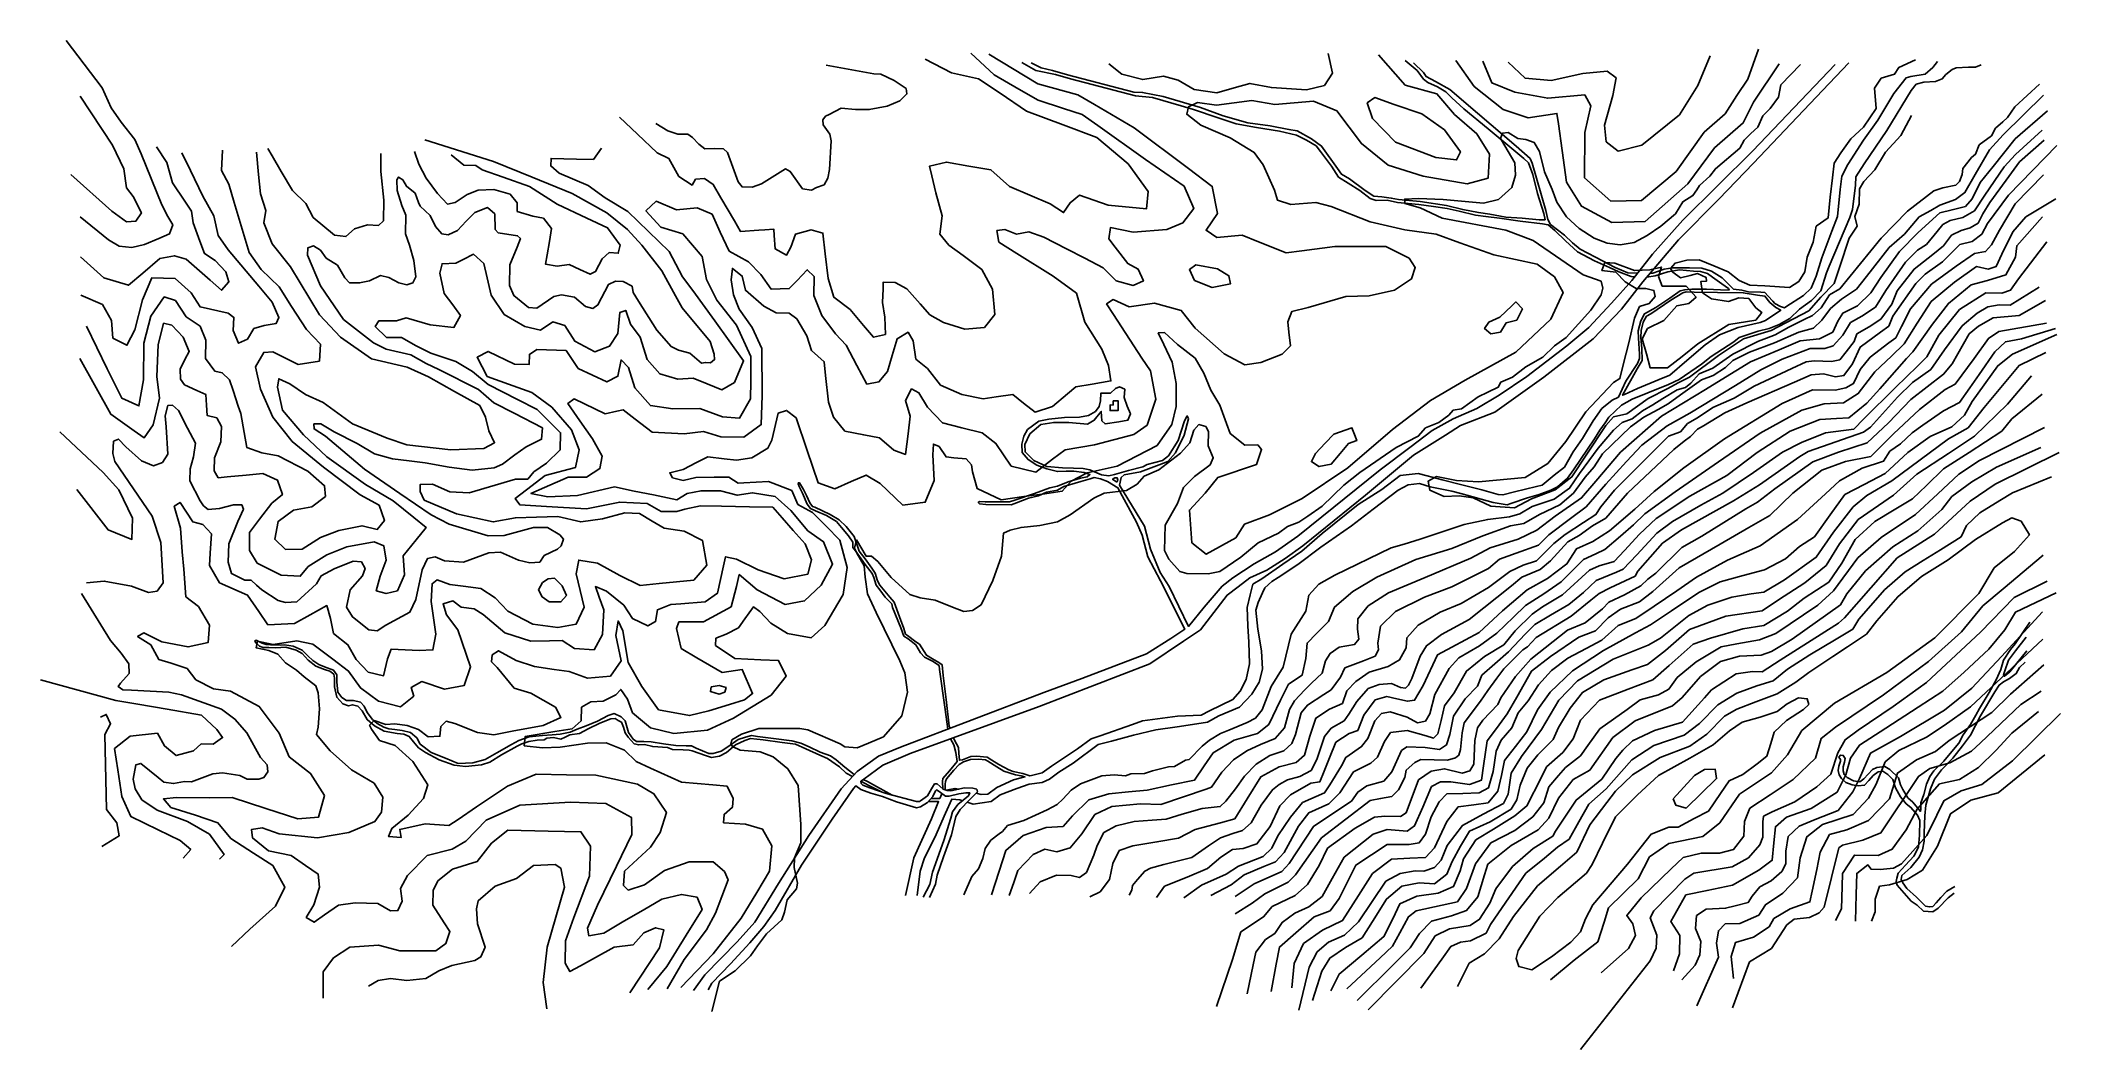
# Model space of a CAD drawing. Header units: inches. Extents: x -0.4 to 16.9, y -0.4 to 8.2.
import ezdxf

# ---------------------------------------------------------------- set-up
doc = ezdxf.new("R2010")
doc.units = ezdxf.units.IN
doc.header["$MEASUREMENT"] = 0
for name, color, linetype in [('cabin', 3, 'Continuous'), ('road', 2, 'Continuous'), ('topo_major', 1, 'Continuous'), ('topo_minor', 250, 'Continuous'), ('water', 5, 'Continuous')]:
    doc.layers.add(name, color=color, linetype=linetype)

msp = doc.modelspace()

# ---------------------------------------------------------------- linework, layer by layer
at = {"layer": 'cabin'}
msp.add_lwpolyline([(8.767, 5.119), (8.767, 5.082), (8.742, 5.083), (8.742, 5.035), (8.81, 5.035), (8.81, 5.085), (8.81, 5.118), (8.767, 5.119)], dxfattribs=at)
at = {"layer": 'road'}
for points in [[(14.954, 7.999), (14.248, 7.26), (13.648, 6.665), (13.389, 6.375), (13.213, 6.15), (13.039, 5.954), (12.845, 5.746), (12.655, 5.588), (12.313, 5.326), (12.075, 5.166), (11.885, 5.052), (11.68, 4.963), (11.5, 4.865), (11.309, 4.719), (11.057, 4.527), (10.349, 3.958), (10.16, 3.824), (9.975, 3.72), (9.792, 3.601), (9.702, 3.53), (9.548, 3.351), (9.414, 3.185), (9.248, 3.528), (9.17, 3.648), (9.087, 3.846), (9.035, 4.045), (8.822, 4.394), (8.837, 4.46), (8.863, 4.484), (9.001, 4.511), (9.163, 4.571), (9.237, 4.599), (9.302, 4.671), (9.377, 4.823), (9.414, 4.965), (9.403, 4.989), (9.378, 4.946), (9.324, 4.778), (9.241, 4.647), (9.19, 4.608), (9.06, 4.573), (9.023, 4.553), (8.899, 4.52), (8.778, 4.488), (8.73, 4.476), (8.668, 4.485), (8.569, 4.528), (8.511, 4.538), (8.428, 4.541), (8.334, 4.545), (8.2, 4.556), (8.087, 4.607), (8.013, 4.68), (8.01, 4.745), (8.055, 4.834), (8.147, 4.914), (8.258, 4.933), (8.388, 4.933), (8.547, 4.919), (8.606, 4.951), (8.666, 5.027), (8.671, 4.948), (8.699, 4.92), (8.815, 4.939), (8.894, 4.952), (8.916, 5.007), (8.887, 5.072), (8.863, 5.147), (8.867, 5.217), (8.821, 5.237), (8.789, 5.225), (8.746, 5.185), (8.663, 5.184), (8.659, 5.118), (8.648, 5.069), (8.615, 5.026), (8.557, 4.993), (8.478, 4.977), (8.35, 4.974), (8.217, 4.962), (8.132, 4.944), (8.035, 4.872), (8.003, 4.815), (7.985, 4.747), (7.988, 4.676), (8.039, 4.614), (8.115, 4.566), (8.198, 4.534), (8.29, 4.512), (8.366, 4.514), (8.431, 4.515), (8.518, 4.504), (8.568, 4.486), (8.546, 4.467), (8.488, 4.454), (8.381, 4.423), (8.292, 4.386), (8.225, 4.373), (8.093, 4.325), (7.925, 4.268), (7.879, 4.253), (7.776, 4.254), (7.672, 4.254), (7.622, 4.256), (7.612, 4.248), (7.623, 4.235), (7.676, 4.229), (7.893, 4.227), (7.94, 4.243), (8.042, 4.284), (8.128, 4.305), (8.197, 4.335), (8.291, 4.352), (8.344, 4.383), (8.492, 4.427), (8.571, 4.451), (8.606, 4.461), (8.66, 4.451), (8.72, 4.427), (8.808, 4.373), (8.844, 4.305), (8.967, 4.079), (9.017, 3.966), (9.066, 3.78), (9.172, 3.576), (9.382, 3.163), (9.261, 3.082), (9.054, 2.949), (8.5, 2.74), (8.175, 2.618), (6.945, 2.151), (6.758, 2.074), (6.574, 1.941), (6.436, 1.795), (6.16, 1.394), (5.899, 0.983), (5.696, 0.652), (5.547, 0.482), (5.268, 0.199), (5.172, 0.065)], [(7.194, 0.862), (7.244, 0.977), (7.261, 1.055), (7.315, 1.212), (7.381, 1.399), (7.419, 1.556), (7.458, 1.616), (7.537, 1.698), (7.604, 1.767), (7.599, 1.79), (7.565, 1.8), (7.495, 1.801), (7.378, 1.777), (7.345, 1.778), (7.311, 1.791), (7.261, 1.836), (7.238, 1.835), (7.212, 1.793), (7.176, 1.735), (7.117, 1.692), (7.107, 1.685), (7.083, 1.685), (6.823, 1.754), (6.684, 1.803), (6.623, 1.825), (6.609, 1.839), (6.605, 1.858), (6.63, 1.877), (6.795, 1.997), (7.028, 2.095), (8.135, 2.5), (9.083, 2.865), (9.371, 3.06), (9.515, 3.157), (9.744, 3.454), (9.838, 3.524), (9.939, 3.601), (10.084, 3.668), (10.243, 3.767), (10.394, 3.875), (10.93, 4.31), (11.342, 4.653), (11.615, 4.825), (11.743, 4.906), (12.037, 5.02), (12.458, 5.321), (12.881, 5.65), (13.123, 5.903), (13.307, 6.137), (13.611, 6.498), (13.958, 6.847), (14.255, 7.153), (14.792, 7.72), (15.071, 8.015)], [(16.623, 3.222), (16.498, 3.036), (16.456, 2.988), (16.396, 2.896), (16.375, 2.817), (16.333, 2.728), (16.275, 2.618), (16.192, 2.483), (16.159, 2.426), (16.113, 2.346), (16.051, 2.255), (16.013, 2.185), (15.94, 2.097), (15.885, 2.031), (15.801, 1.949), (15.767, 1.9), (15.736, 1.834), (15.715, 1.744), (15.69, 1.674), (15.69, 1.618), (15.686, 1.6), (15.673, 1.615), (15.621, 1.678), (15.577, 1.717), (15.533, 1.787), (15.515, 1.827), (15.497, 1.887), (15.423, 1.959), (15.381, 1.986), (15.312, 1.977), (15.274, 1.96), (15.236, 1.918), (15.201, 1.878), (15.165, 1.853), (15.112, 1.861), (15.056, 1.892), (15.032, 1.916), (15.022, 1.947), (15.023, 1.982), (15.035, 2.023), (15.039, 2.053), (15.024, 2.08), (14.999, 2.083), (14.986, 2.064), (14.999, 2.045), (14.999, 2.03), (14.985, 1.987), (14.979, 1.952), (14.989, 1.914), (15.01, 1.883), (15.045, 1.849), (15.099, 1.828), (15.152, 1.818), (15.207, 1.824), (15.242, 1.864), (15.28, 1.907), (15.323, 1.94), (15.364, 1.944), (15.406, 1.915), (15.448, 1.874), (15.471, 1.803), (15.513, 1.726), (15.564, 1.665), (15.604, 1.635), (15.66, 1.569), (15.68, 1.521), (15.678, 1.398), (15.668, 1.294), (15.629, 1.216), (15.557, 1.14), (15.494, 1.072), (15.482, 1.028), (15.478, 0.999), (15.486, 0.967), (15.605, 0.832), (15.656, 0.796), (15.712, 0.744), (15.79, 0.741), (15.838, 0.771), (15.924, 0.859), (15.975, 0.9)], [(16.59, 3.092), (16.5, 2.975), (16.44, 2.897), (16.409, 2.806), (16.397, 2.769), (16.405, 2.758), (16.451, 2.796), (16.596, 2.975)], [(15.979, 0.958), (15.912, 0.916), (15.861, 0.862), (15.819, 0.817), (15.79, 0.786), (15.762, 0.782), (15.73, 0.789), (15.695, 0.822), (15.651, 0.864), (15.568, 0.941), (15.534, 0.989), (15.52, 1.016), (15.525, 1.051), (15.604, 1.12), (15.673, 1.208), (15.703, 1.272), (15.718, 1.344), (15.716, 1.418), (15.723, 1.563), (15.731, 1.654), (15.772, 1.793), (15.807, 1.876), (15.867, 1.957), (15.964, 2.057), (16.047, 2.162), (16.114, 2.254), (16.201, 2.42), (16.324, 2.625), (16.359, 2.682), (16.396, 2.711), (16.449, 2.74), (16.506, 2.781), (16.535, 2.833), (16.584, 2.88)], [(5.296, 0.071), (5.33, 0.128), (5.488, 0.294), (5.654, 0.475), (5.774, 0.615), (5.87, 0.752), (6.097, 1.139), (6.36, 1.535), (6.544, 1.797), (6.562, 1.818), (6.605, 1.789), (6.692, 1.756), (6.79, 1.729), (6.912, 1.683), (7.083, 1.632), (7.116, 1.639), (7.177, 1.676), (7.223, 1.729), (7.244, 1.776), (7.254, 1.784), (7.277, 1.77), (7.332, 1.73), (7.362, 1.732), (7.445, 1.75), (7.505, 1.758), (7.539, 1.76), (7.527, 1.733), (7.438, 1.659), (7.39, 1.596), (7.376, 1.543), (7.317, 1.352), (7.22, 1.081), (7.196, 0.974), (7.14, 0.866)]]:
    msp.add_lwpolyline(points, dxfattribs=at)
msp.add_lwpolyline([(8.799, 4.422), (8.809, 4.437), (8.802, 4.458), (8.783, 4.459), (8.763, 4.446)], close=True, dxfattribs=at)
at = {"layer": 'topo_major'}
for points in [[(-0.085, 6.694), (0.159, 6.498), (0.25, 6.444), (0.36, 6.432), (0.466, 6.456), (0.591, 6.51), (0.682, 6.549), (0.71, 6.627), (0.667, 6.697), (0.615, 6.796), (0.44, 7.235), (0.385, 7.357), (0.268, 7.506), (0.181, 7.628), (0.104, 7.801), (-0.204, 8.206)], [(6.309, 7.993), (6.717, 7.921), (6.777, 7.918), (6.891, 7.862), (6.993, 7.794), (7.001, 7.748), (6.939, 7.689), (6.83, 7.643), (6.677, 7.614), (6.559, 7.615), (6.437, 7.625), (6.335, 7.572), (6.304, 7.556), (6.281, 7.526), (6.282, 7.482), (6.339, 7.403), (6.352, 7.346), (6.338, 7.099), (6.322, 7.026), (6.29, 6.968), (6.227, 6.947), (6.184, 6.923), (6.106, 6.934), (6, 7.084), (5.961, 7.105), (5.754, 6.978), (5.674, 6.948), (5.588, 6.951), (5.554, 6.993), (5.462, 7.245), (5.429, 7.276), (5.354, 7.281), (5.268, 7.277), (5.216, 7.317), (5.164, 7.375), (5.122, 7.402), (5.036, 7.403), (4.953, 7.432), (4.848, 7.495)], [(5.328, -0.114), (5.394, 0.145), (5.528, 0.234), (5.66, 0.364), (5.721, 0.447), (5.796, 0.55), (5.928, 0.671), (5.95, 0.737), (5.975, 0.842), (6.055, 0.937), (6.062, 0.984), (6.035, 1.12), (6.036, 1.201), (6.091, 1.332), (6.091, 1.489), (6.069, 1.821), (5.979, 1.964), (5.854, 2.069), (5.743, 2.112), (5.572, 2.125), (5.505, 2.155), (5.491, 2.175), (5.5, 2.212), (5.583, 2.262), (5.731, 2.31), (6.082, 2.311), (6.151, 2.298), (6.427, 2.178), (6.467, 2.153), (6.574, 2.146), (6.67, 2.186), (6.799, 2.24), (6.958, 2.419), (7.006, 2.623), (6.982, 2.788), (6.939, 2.891), (6.736, 3.304), (6.663, 3.463), (6.642, 3.608), (6.634, 3.704), (6.57, 3.812), (6.552, 3.855), (6.569, 3.927), (6.65, 3.788), (6.698, 3.788), (6.751, 3.741), (6.864, 3.604), (7.026, 3.46), (7.114, 3.429), (7.242, 3.41), (7.392, 3.35), (7.487, 3.313), (7.563, 3.322), (7.636, 3.371), (7.737, 3.578), (7.811, 3.786), (7.829, 3.985), (7.884, 4.011), (7.979, 4.033), (8.138, 4.051), (8.292, 4.082), (8.4, 4.141), (8.601, 4.284), (8.691, 4.326), (8.882, 4.35), (8.972, 4.404), (9.032, 4.473), (9.16, 4.526), (9.345, 4.67), (9.424, 4.759), (9.46, 4.867), (9.501, 4.914), (9.561, 4.899), (9.584, 4.854), (9.581, 4.732), (9.626, 4.631), (9.598, 4.571), (9.464, 4.47), (9.369, 4.375), (9.318, 4.237), (9.213, 4.052), (9.207, 3.835), (9.244, 3.762), (9.338, 3.657), (9.398, 3.639), (9.582, 3.636), (9.683, 3.657), (9.863, 3.779), (10.011, 3.9), (10.185, 3.984), (10.263, 4.04), (10.359, 4.078), (10.435, 4.13), (10.56, 4.215), (10.744, 4.396), (10.88, 4.504), (11.193, 4.717), (11.382, 4.814), (11.445, 4.887), (11.558, 4.933), (11.643, 4.996), (11.681, 5.037), (11.753, 5.049), (11.895, 5.151), (11.978, 5.191), (12.068, 5.235), (12.09, 5.279), (12.191, 5.32), (12.305, 5.41), (12.449, 5.492), (12.55, 5.589), (12.65, 5.661), (12.86, 5.895), (12.95, 6.025), (12.964, 6.084), (12.948, 6.142), (12.796, 6.198), (12.367, 6.491), (12.133, 6.579), (11.588, 6.682), (11.397, 6.771), (11.268, 6.808), (11.266, 6.846), (11.385, 6.852), (11.596, 6.843), (11.942, 6.812), (12.069, 6.842), (12.185, 6.946), (12.216, 7.051), (12.209, 7.158), (12.125, 7.302), (12.088, 7.365), (12.103, 7.411), (12.153, 7.418), (12.235, 7.367), (12.304, 7.356), (12.376, 7.331), (12.421, 7.255), (12.465, 7.081), (12.529, 6.93), (12.57, 6.821), (12.653, 6.694), (12.761, 6.595), (12.888, 6.511), (13, 6.468), (13.111, 6.455), (13.233, 6.475), (13.343, 6.534), (13.462, 6.614), (13.586, 6.719), (13.648, 6.823), (13.736, 6.876), (13.768, 6.926), (13.792, 6.964), (13.88, 7.042), (13.928, 7.107), (14.139, 7.283), (14.176, 7.351), (14.233, 7.409), (14.291, 7.464), (14.334, 7.561), (14.397, 7.622), (14.468, 7.72), (14.49, 7.826), (14.657, 8.001)], [(7.487, 0.886), (7.558, 1.042), (7.613, 1.107), (7.65, 1.198), (7.67, 1.281), (7.719, 1.353), (7.791, 1.407), (7.82, 1.429), (7.863, 1.478), (8.001, 1.523), (8.201, 1.613), (8.289, 1.659), (8.335, 1.705), (8.407, 1.781), (8.488, 1.836), (8.672, 1.905), (8.775, 1.913), (8.874, 1.905), (8.919, 1.922), (9.037, 1.925), (9.105, 1.947), (9.243, 1.981), (9.293, 1.984), (9.388, 2.039), (9.42, 2.045), (9.53, 2.158), (9.594, 2.21), (9.688, 2.268), (9.76, 2.297), (9.917, 2.361), (9.987, 2.398), (10.045, 2.47), (10.121, 2.67), (10.224, 2.835), (10.294, 3.118), (10.419, 3.315), (10.444, 3.452), (10.531, 3.548), (10.666, 3.625), (11.151, 3.858), (11.261, 3.891), (11.399, 3.932), (11.775, 4.059), (11.977, 4.102), (12.165, 4.125), (12.253, 4.151), (12.357, 4.212), (12.546, 4.275), (12.679, 4.369), (12.763, 4.496), (12.923, 4.713), (13.055, 4.868), (13.13, 4.931), (13.216, 4.964), (13.304, 5.031), (13.392, 5.085), (13.479, 5.137), (13.602, 5.213), (13.672, 5.231), (13.717, 5.269), (13.788, 5.348), (13.906, 5.399), (14.079, 5.519), (14.297, 5.629), (14.365, 5.656), (14.439, 5.683), (14.557, 5.749), (14.69, 5.815), (14.76, 5.849), (14.835, 5.916), (14.905, 6.025), (14.994, 6.077), (15.349, 6.513), (15.573, 6.744), (15.799, 6.917), (15.876, 6.944), (15.988, 6.965), (16.02, 6.996), (16.044, 7.057), (16.049, 7.108), (16.124, 7.203), (16.158, 7.231), (16.189, 7.31), (16.293, 7.389), (16.329, 7.453), (16.391, 7.509), (16.432, 7.546), (16.495, 7.638), (16.705, 7.832)], [(-0.031, 3.558), (0.122, 3.573), (0.355, 3.53), (0.502, 3.476), (0.575, 3.486), (0.627, 3.559), (0.608, 3.905), (0.532, 4.129), (0.213, 4.597), (0.196, 4.668), (0.202, 4.771), (0.245, 4.79), (0.307, 4.724), (0.441, 4.603), (0.545, 4.562), (0.621, 4.59), (0.667, 4.661), (0.652, 4.895), (0.645, 4.99), (0.668, 5.078), (0.707, 5.081), (0.758, 5.034), (0.837, 4.884), (0.905, 4.754), (0.886, 4.639), (0.858, 4.536), (0.855, 4.433), (0.944, 4.26), (0.974, 4.219), (1.012, 4.188), (1.111, 4.195), (1.229, 4.228), (1.301, 4.227), (1.315, 4.19), (1.267, 4.084), (1.19, 3.892), (1.185, 3.735), (1.214, 3.638), (1.327, 3.581), (1.38, 3.58), (1.427, 3.538), (1.472, 3.498), (1.614, 3.408), (1.675, 3.39), (1.773, 3.396), (1.94, 3.551), (1.982, 3.618), (2.093, 3.679), (2.255, 3.745), (2.326, 3.738), (2.357, 3.682), (2.335, 3.619), (2.229, 3.498), (2.199, 3.35), (2.249, 3.266), (2.389, 3.156), (2.461, 3.146), (2.534, 3.196), (2.742, 3.307), (2.792, 3.416), (2.847, 3.67), (2.891, 3.766), (2.958, 3.78), (3.037, 3.748), (3.2, 3.737), (3.418, 3.816), (3.517, 3.821), (3.673, 3.754), (3.77, 3.73), (3.854, 3.737), (3.893, 3.793), (4.005, 3.846), (4.037, 3.877), (4.057, 3.932), (4.025, 3.971), (3.92, 4.032), (3.8, 4.032), (3.549, 3.965), (3.413, 3.96), (3.079, 4.062), (2.925, 4.141), (2.655, 4.325), (2.351, 4.532), (2.019, 4.814), (1.921, 4.878), (1.919, 4.92), (1.979, 4.921), (2.092, 4.852), (2.291, 4.752), (2.437, 4.663), (2.592, 4.621), (2.734, 4.604), (2.872, 4.588), (3.079, 4.549), (3.274, 4.524), (3.464, 4.544), (3.535, 4.576), (3.642, 4.654), (3.737, 4.724), (3.87, 4.789), (3.877, 4.886), (3.634, 5.013), (3.461, 5.101), (3.329, 5.216), (2.99, 5.385), (2.88, 5.438), (2.749, 5.513), (2.537, 5.56), (2.43, 5.614), (2.172, 5.815), (1.975, 6.103), (1.864, 6.365), (1.867, 6.429), (1.915, 6.445), (1.975, 6.41), (2.025, 6.341), (2.121, 6.28), (2.184, 6.172), (2.223, 6.13), (2.31, 6.128), (2.395, 6.145), (2.489, 6.191), (2.561, 6.175), (2.647, 6.129), (2.714, 6.113), (2.768, 6.13), (2.791, 6.18), (2.776, 6.321), (2.739, 6.453), (2.705, 6.549), (2.708, 6.708), (2.672, 6.791), (2.632, 6.921), (2.629, 7.011), (2.645, 7.035), (2.681, 7.011), (2.713, 6.957), (2.787, 6.897), (2.816, 6.818), (2.83, 6.785), (2.915, 6.705), (2.96, 6.613), (3.015, 6.55), (3.07, 6.539), (3.148, 6.576), (3.224, 6.656), (3.297, 6.733), (3.406, 6.774), (3.468, 6.72), (3.471, 6.587), (3.497, 6.558), (3.664, 6.533), (3.689, 6.509), (3.66, 6.434), (3.598, 6.284), (3.594, 6.105), (3.632, 6.02), (3.758, 5.917), (3.83, 5.913), (3.974, 6.011), (4.04, 6.026), (4.151, 6.005), (4.247, 5.925), (4.308, 5.91), (4.353, 5.94), (4.443, 6.116), (4.504, 6.143), (4.57, 6.139), (4.646, 6.1), (4.656, 6.045), (4.701, 5.971), (4.856, 5.724), (4.979, 5.583), (5.044, 5.551), (5.139, 5.527), (5.239, 5.441), (5.274, 5.447), (5.318, 5.444), (5.352, 5.471), (5.348, 5.517), (5.314, 5.627), (5.074, 5.915), (5.018, 6.017), (4.901, 6.233), (4.728, 6.451), (4.606, 6.587), (4.43, 6.73), (4.133, 6.895), (3.79, 7.034), (3.458, 7.169), (2.869, 7.355)], [(8.905, 0.882), (8.927, 0.924), (8.932, 0.966), (8.977, 1.018), (9.039, 1.089), (9.088, 1.114), (9.203, 1.144), (9.442, 1.206), (9.585, 1.304), (9.688, 1.375), (9.794, 1.41), (9.877, 1.437), (9.95, 1.503), (10.037, 1.654), (10.133, 1.786), (10.189, 1.831), (10.263, 1.872), (10.366, 1.899), (10.463, 1.952), (10.512, 2.044), (10.578, 2.242), (10.635, 2.312), (10.747, 2.376), (10.788, 2.432), (10.855, 2.541), (10.953, 2.652), (11.046, 2.688), (11.153, 2.697), (11.229, 2.663), (11.272, 2.657), (11.297, 2.681), (11.328, 2.739), (11.398, 2.93), (11.452, 3.02), (11.58, 3.116), (11.819, 3.243), (12.18, 3.534), (12.27, 3.607), (12.428, 3.673), (12.516, 3.746), (12.664, 3.909), (12.762, 3.964), (12.874, 4.047), (12.989, 4.114), (13.174, 4.328), (13.371, 4.513), (13.573, 4.702), (13.661, 4.771), (13.715, 4.811), (13.776, 4.875), (13.826, 4.905), (14.009, 5.014), (14.199, 5.102), (14.606, 5.279), (14.748, 5.34), (14.854, 5.349), (14.958, 5.325), (15.029, 5.334), (15.102, 5.435), (15.168, 5.578), (15.342, 5.706), (15.415, 5.759), (15.449, 5.843), (15.645, 6.123), (15.725, 6.204), (15.875, 6.309), (16.024, 6.458), (16.128, 6.484), (16.21, 6.546), (16.26, 6.638), (16.439, 6.88), (16.854, 7.306)], [(9.813, 0.723), (9.958, 0.814), (10.066, 0.893), (10.267, 0.993), (10.329, 1.056), (10.479, 1.267), (10.554, 1.373), (10.97, 1.694), (11.059, 1.71), (11.156, 1.728), (11.214, 1.784), (11.266, 1.89), (11.277, 1.953), (11.353, 2.019), (11.403, 2.044), (11.632, 2.038), (11.7, 2.058), (11.729, 2.082), (11.743, 2.131), (11.757, 2.273), (11.775, 2.36), (11.916, 2.546), (11.978, 2.635), (12.054, 2.742), (12.116, 2.822), (12.277, 2.984), (12.319, 3.011), (12.391, 3.091), (12.692, 3.274), (12.862, 3.411), (12.931, 3.466), (13.026, 3.517), (13.24, 3.615), (13.263, 3.659), (13.475, 3.898), (13.638, 4.014), (14.082, 4.26), (14.305, 4.397), (14.652, 4.642), (14.724, 4.683), (15.197, 4.85), (15.257, 4.892), (15.489, 5.148), (15.617, 5.276), (15.773, 5.385), (15.891, 5.555), (16.043, 5.761), (16.171, 5.87), (16.262, 5.923), (16.361, 5.941), (16.454, 5.938), (16.703, 6.092)], [(10.36, -0.102), (10.448, 0.266), (10.516, 0.396), (10.613, 0.479), (10.75, 0.541), (10.871, 0.655), (11.103, 1.002), (11.228, 1.068), (11.356, 1.09), (11.431, 1.088), (11.52, 1.119), (11.578, 1.181), (11.63, 1.307), (11.76, 1.48), (11.939, 1.576), (12.112, 1.668), (12.152, 1.749), (12.179, 1.928), (12.266, 2.071), (12.437, 2.303), (12.587, 2.554), (12.747, 2.718), (13.052, 2.905), (13.352, 3.025), (13.459, 3.085), (13.7, 3.278), (13.863, 3.366), (14.07, 3.437), (14.236, 3.463), (14.342, 3.479), (14.521, 3.583), (14.792, 3.778), (14.941, 3.992), (15.109, 4.209), (15.227, 4.307), (15.44, 4.433), (15.927, 4.792), (16.095, 4.887), (16.232, 5.061), (16.53, 5.421), (16.76, 5.531)], [(16.874, 4.676), (16.326, 4.403), (16.111, 4.259), (15.807, 3.976), (15.487, 3.773), (15.034, 3.26), (14.983, 3.214), (14.484, 2.896), (14.329, 2.795), (14.246, 2.798), (14.105, 2.779), (13.895, 2.641), (13.836, 2.574), (13.647, 2.365), (13.406, 2.294), (13.219, 2.205), (13.134, 2.125), (13.074, 2.054), (12.954, 1.877), (12.735, 1.697), (12.557, 1.431), (12.534, 1.388), (12.366, 1.283), (12.191, 1.127), (12.048, 0.937), (11.994, 0.814), (11.907, 0.676), (11.828, 0.624), (11.65, 0.594), (11.527, 0.534), (11.43, 0.384), (10.952, -0.101)], [(1.109, 1.192), (1.149, 1.232), (1.024, 1.405), (0.837, 1.513), (0.577, 1.612), (0.445, 1.7), (0.386, 1.793), (0.37, 1.875), (0.393, 2), (0.437, 2.011), (0.584, 1.89), (0.633, 1.851), (0.716, 1.838), (0.811, 1.857), (0.871, 1.854), (1.053, 1.922), (1.137, 1.932), (1.284, 1.909), (1.348, 1.877), (1.448, 1.875), (1.49, 1.89), (1.523, 1.94), (1.517, 1.999), (1.462, 2.063), (1.345, 2.272), (1.242, 2.391), (1.126, 2.477), (0.785, 2.599), (0.675, 2.622), (0.357, 2.638), (0.283, 2.641), (0.242, 2.67), (0.261, 2.698), (0.335, 2.783), (0.334, 2.865), (0.266, 2.955), (0.177, 3.064), (-0.073, 3.468)], [(16.771, 3.572), (16.487, 3.434), (16.199, 3.135), (15.737, 2.704), (15.451, 2.499), (15.153, 2.295), (15.039, 2.214), (14.977, 2.103), (14.918, 1.92), (14.797, 1.81), (14.608, 1.681), (14.414, 1.596), (14.341, 1.559), (14.334, 1.512), (14.334, 1.379), (14.308, 1.313), (14.213, 1.203), (14.071, 1.125), (13.743, 1.071), (13.665, 1.019), (13.401, 0.749), (13.37, 0.687), (13.427, 0.539), (13.421, 0.427), (13.369, 0.32), (12.772, -0.441)], [(16.721, 2.631), (16.546, 2.515), (16.201, 2.189), (16.124, 2.116), (15.936, 2.016), (15.767, 1.967), (15.668, 1.9), (15.346, 1.418), (15.193, 1.353), (15.017, 1.311), (14.985, 1.287), (14.861, 0.781), (14.817, 0.731), (14.735, 0.691), (14.602, 0.678), (14.541, 0.628), (14.408, 0.426), (14.221, 0.31), (14.076, -0.082)], [(3.914, -0.09), (3.884, 0.135), (3.918, 0.438), (4.065, 0.952), (4.034, 1.115), (3.987, 1.144), (3.802, 1.137), (3.654, 1.026), (3.473, 0.959), (3.327, 0.835), (3.313, 0.765), (3.32, 0.636), (3.386, 0.438), (3.35, 0.354), (3.297, 0.323), (3.101, 0.279), (2.988, 0.235), (2.878, 0.168), (2.716, 0.152), (2.575, 0.169), (2.47, 0.152), (2.388, 0.102)]]:
    msp.add_lwpolyline(points, dxfattribs=at)
at = {"layer": 'topo_minor'}
for points in [[(4.779, 0.074), (4.942, 0.27), (5.108, 0.539), (5.245, 0.759), (5.202, 0.865), (5.068, 0.889), (4.9, 0.849), (4.739, 0.755), (4.576, 0.659), (4.402, 0.557), (4.274, 0.535), (4.262, 0.6), (4.35, 0.797), (4.512, 1.131), (4.643, 1.402), (4.639, 1.549), (4.421, 1.667), (4.118, 1.679), (3.683, 1.654), (3.394, 1.525), (3.22, 1.345), (3.104, 1.277), (2.888, 1.222), (2.72, 1.052), (2.662, 0.939), (2.675, 0.83), (2.639, 0.751), (2.576, 0.747), (2.466, 0.812), (2.272, 0.816), (2.13, 0.796), (2.011, 0.713), (1.922, 0.651), (1.853, 0.692), (1.917, 0.8), (1.966, 0.951), (1.954, 1.063), (1.848, 1.136), (1.725, 1.221), (1.53, 1.262), (1.394, 1.373), (1.384, 1.444), (1.476, 1.458), (1.622, 1.408), (1.951, 1.375), (2.219, 1.42), (2.441, 1.515), (2.498, 1.593), (2.51, 1.721), (2.435, 1.843), (2.242, 1.957), (2.059, 2.118), (1.94, 2.26), (1.955, 2.321), (1.967, 2.478), (1.955, 2.615), (1.936, 2.677), (1.835, 2.752), (1.77, 2.811), (1.676, 2.872), (1.611, 2.948), (1.533, 2.979), (1.423, 3.002), (1.435, 3.059), (1.571, 3.03), (1.772, 3.061), (1.911, 3.032), (2.081, 2.904), (2.216, 2.802), (2.317, 2.658), (2.471, 2.546), (2.662, 2.496), (2.775, 2.588), (2.751, 2.661), (2.843, 2.713), (3.037, 2.648), (3.207, 2.679), (3.262, 2.839), (3.152, 3.157), (3.055, 3.283), (3.026, 3.38), (3.11, 3.405), (3.181, 3.349), (3.291, 3.336), (3.37, 3.286), (3.556, 3.131), (3.779, 3.06), (3.939, 3.063), (4.047, 3.065), (4.152, 2.997), (4.32, 2.984), (4.391, 3.115), (4.404, 3.328), (4.364, 3.435), (4.331, 3.526), (4.425, 3.488), (4.574, 3.367), (4.648, 3.254), (4.779, 3.189), (4.847, 3.226), (4.863, 3.328), (4.976, 3.372), (5.062, 3.38), (5.271, 3.397), (5.376, 3.47), (5.428, 3.703), (5.446, 3.782), (5.541, 3.761), (5.725, 3.671), (5.949, 3.593), (6.152, 3.633), (6.184, 3.757), (6.129, 3.894), (6.027, 4.008), (5.932, 4.115), (5.851, 4.207), (5.652, 4.211), (5.411, 4.215), (5.232, 4.218), (5.096, 4.189), (5.03, 4.171), (4.894, 4.171), (4.774, 4.237), (4.539, 4.251), (4.254, 4.192), (3.913, 4.213), (3.683, 4.228), (3.643, 4.28), (3.742, 4.356), (3.901, 4.478), (4.161, 4.547), (4.193, 4.699), (4.126, 4.869), (3.957, 5.064), (3.786, 5.19), (3.585, 5.262), (3.404, 5.327), (3.317, 5.492), (3.411, 5.541), (3.638, 5.433), (3.764, 5.43), (3.766, 5.515), (3.828, 5.558), (4.08, 5.548), (4.184, 5.395), (4.428, 5.28), (4.524, 5.329), (4.551, 5.468), (4.615, 5.403), (4.668, 5.23), (4.802, 5.077), (4.995, 5.048), (5.225, 5.053), (5.42, 4.981), (5.567, 4.97), (5.661, 5.136), (5.662, 5.287), (5.662, 5.499), (5.541, 5.767), (5.372, 5.981), (5.283, 6.158), (5.245, 6.354), (5.079, 6.55), (4.893, 6.607), (4.764, 6.746), (4.853, 6.828), (5.025, 6.754), (5.202, 6.773), (5.331, 6.717), (5.401, 6.564), (5.476, 6.401), (5.643, 6.309), (5.748, 6.199), (5.836, 6.075), (5.992, 6.08), (6.06, 6.15), (6.147, 6.241), (6.207, 6.183), (6.202, 6.021), (6.272, 5.849), (6.387, 5.691), (6.481, 5.595), (6.572, 5.422), (6.658, 5.261), (6.761, 5.28), (6.834, 5.369), (6.874, 5.506), (6.917, 5.65), (7.011, 5.705), (7.054, 5.632), (7.076, 5.476), (7.176, 5.395), (7.289, 5.253), (7.472, 5.172), (7.655, 5.134), (7.766, 5.151), (7.907, 5.171), (8, 5.099), (8.1, 5.021), (8.249, 5.069), (8.376, 5.177), (8.448, 5.239), (8.587, 5.261), (8.749, 5.288), (8.728, 5.421), (8.67, 5.561), (8.524, 5.793), (8.453, 6.04), (8.255, 6.186), (7.942, 6.381), (7.787, 6.478), (7.771, 6.576), (7.838, 6.587), (7.939, 6.546), (8.046, 6.566), (8.174, 6.52), (8.368, 6.42), (8.524, 6.339), (8.683, 6.257), (8.794, 6.146), (8.938, 6.107), (9.027, 6.146), (8.982, 6.247), (8.892, 6.294), (8.785, 6.435), (8.731, 6.507), (8.744, 6.602), (8.94, 6.563), (9.229, 6.585), (9.366, 6.642), (9.458, 6.767), (9.376, 6.956), (9.046, 7.187), (8.635, 7.477), (8.503, 7.57), (8.342, 7.622), (8.126, 7.693), (7.959, 7.789), (7.747, 7.91), (7.548, 8.098)], [(4.945, 0.08), (5.092, 0.33), (5.282, 0.585), (5.36, 0.728), (5.469, 1.014), (5.437, 1.086), (5.339, 1.167), (5.134, 1.169), (4.922, 1.094), (4.752, 0.97), (4.612, 0.926), (4.572, 0.966), (4.58, 1.088), (4.802, 1.293), (4.886, 1.42), (4.94, 1.591), (4.832, 1.752), (4.691, 1.833), (4.335, 1.91), (4.083, 1.913), (3.822, 1.92), (3.579, 1.816), (3.313, 1.638), (3.155, 1.532), (3.076, 1.479), (2.872, 1.493), (2.654, 1.446), (2.668, 1.378), (2.559, 1.385), (2.587, 1.455), (2.728, 1.567), (2.859, 1.712), (2.895, 1.828), (2.767, 2.029), (2.614, 2.164), (2.482, 2.208), (2.411, 2.306), (2.396, 2.338), (2.434, 2.379), (2.534, 2.345), (2.612, 2.351), (2.717, 2.335), (2.815, 2.301), (2.899, 2.238), (2.999, 2.244), (3.007, 2.327), (3.051, 2.372), (3.127, 2.352), (3.322, 2.276), (3.46, 2.257), (3.619, 2.287), (3.884, 2.337), (4.036, 2.406), (3.988, 2.494), (3.779, 2.612), (3.635, 2.656), (3.49, 2.833), (3.442, 2.881), (3.445, 2.941), (3.5, 2.977), (3.651, 2.894), (3.808, 2.841), (3.978, 2.816), (4.106, 2.798), (4.262, 2.742), (4.459, 2.759), (4.551, 2.891), (4.506, 3.108), (4.525, 3.232), (4.566, 3.148), (4.613, 2.876), (4.73, 2.669), (4.873, 2.471), (5.138, 2.421), (5.303, 2.462), (5.479, 2.516), (5.609, 2.556), (5.678, 2.609), (5.589, 2.816), (5.416, 2.789), (5.2, 2.916), (5.065, 2.996), (5.025, 3.166), (5.047, 3.223), (5.258, 3.223), (5.495, 3.354), (5.539, 3.527), (5.564, 3.629), (5.717, 3.5), (5.957, 3.373), (6.123, 3.404), (6.265, 3.539), (6.364, 3.719), (6.286, 3.91), (6.151, 4.005), (6.006, 4.179), (5.87, 4.298), (5.677, 4.331), (5.547, 4.309), (5.403, 4.348), (5.237, 4.348), (5.118, 4.324), (5.028, 4.271), (4.828, 4.312), (4.663, 4.345), (4.494, 4.38), (4.177, 4.306), (3.923, 4.296), (3.778, 4.324), (3.895, 4.375), (4.099, 4.464), (4.255, 4.463), (4.369, 4.538), (4.389, 4.643), (4.306, 4.791), (4.197, 4.948), (4.094, 5.095), (4.15, 5.134), (4.414, 5.007), (4.514, 5.029), (4.568, 5.04), (4.673, 4.96), (4.817, 4.849), (5.092, 4.836), (5.256, 4.855), (5.407, 4.81), (5.604, 4.807), (5.752, 4.914), (5.759, 5.164), (5.758, 5.566), (5.675, 5.747), (5.562, 5.904), (5.515, 6.025), (5.493, 6.155), (5.505, 6.253), (5.589, 6.187), (5.616, 6.066), (5.773, 5.929), (5.881, 5.873), (5.992, 5.87), (6.056, 5.821), (6.144, 5.674), (6.183, 5.548), (6.292, 5.453), (6.304, 5.335), (6.328, 5.107), (6.372, 4.979), (6.469, 4.858), (6.631, 4.826), (6.765, 4.8), (6.887, 4.696), (6.988, 4.659), (7.01, 4.836), (7.029, 4.986), (6.988, 5.122), (7.04, 5.22), (7.103, 5.187), (7.178, 5.065), (7.306, 4.93), (7.471, 4.888), (7.644, 4.844), (7.763, 4.753), (7.894, 4.558), (8.104, 4.507), (8.249, 4.618), (8.356, 4.699), (8.609, 4.741), (8.944, 4.83), (9.058, 4.91), (9.133, 5.133), (9.088, 5.376), (9.013, 5.483), (8.771, 5.857), (8.711, 5.949), (8.768, 5.986), (8.905, 5.922), (9.122, 5.954), (9.351, 5.892), (9.47, 5.74), (9.719, 5.522), (9.895, 5.425), (10.032, 5.445), (10.216, 5.517), (10.286, 5.589), (10.274, 5.706), (10.264, 5.795), (10.298, 5.882), (10.438, 5.917), (10.762, 6.013), (10.96, 6.019), (11.179, 6.066), (11.324, 6.163), (11.356, 6.26), (11.304, 6.34), (11.104, 6.439), (10.941, 6.439), (10.666, 6.439), (10.383, 6.404), (10.251, 6.387), (10.014, 6.48), (9.873, 6.536), (9.657, 6.516), (9.564, 6.579), (9.662, 6.723), (9.617, 6.955), (9.414, 7.11), (8.949, 7.457), (8.608, 7.657), (8.466, 7.741), (8.122, 7.833), (7.701, 8.088)], [(11.041, 8.082), (11.271, 7.823), (11.542, 7.749), (11.693, 7.57), (11.884, 7.405), (11.992, 7.231), (11.98, 7.026), (11.801, 6.978), (11.425, 7.043), (11.123, 7.137), (10.895, 7.322), (10.685, 7.604), (10.485, 7.686), (10.152, 7.658), (9.957, 7.69), (9.653, 7.651), (9.491, 7.673), (9.414, 7.637), (9.398, 7.574), (9.52, 7.48), (9.769, 7.37), (9.976, 7.247), (10.053, 7.139), (10.149, 6.923), (10.177, 6.836), (10.29, 6.801), (10.505, 6.816), (10.636, 6.782), (10.971, 6.651), (11.268, 6.583), (11.535, 6.546), (11.737, 6.473), (12.031, 6.368), (12.4, 6.289), (12.549, 6.18), (12.623, 6.047), (12.518, 5.819), (12.218, 5.535), (11.783, 5.295), (11.488, 5.121), (11.16, 4.871), (10.778, 4.543), (10.387, 4.281), (10.107, 4.14), (9.892, 4.062), (9.818, 3.944), (9.564, 3.803), (9.441, 3.902), (9.421, 4.182), (9.556, 4.326), (9.664, 4.462), (9.996, 4.573), (10.039, 4.7), (10.006, 4.742), (9.896, 4.737), (9.771, 4.839), (9.74, 4.923), (9.683, 5.08), (9.606, 5.208), (9.544, 5.355), (9.469, 5.484), (9.319, 5.6), (9.207, 5.703), (9.154, 5.7), (9.201, 5.601), (9.273, 5.449), (9.308, 5.267), (9.307, 5.07), (9.271, 4.916), (9.145, 4.736), (8.801, 4.557), (8.546, 4.5), (8.409, 4.43), (8.332, 4.343), (8.182, 4.322), (8.003, 4.297), (7.807, 4.27), (7.602, 4.368), (7.561, 4.509), (7.553, 4.571), (7.509, 4.621), (7.403, 4.631), (7.336, 4.637), (7.276, 4.728), (7.227, 4.748), (7.223, 4.655), (7.234, 4.434), (7.158, 4.249), (6.966, 4.224), (6.77, 4.409), (6.65, 4.482), (6.524, 4.427), (6.383, 4.365), (6.24, 4.415), (6.147, 4.691), (6.052, 4.972), (5.969, 5.036), (5.897, 5.011), (5.842, 4.782), (5.809, 4.711), (5.672, 4.63), (5.541, 4.609), (5.433, 4.622), (5.294, 4.638), (5.198, 4.589), (5.083, 4.53), (4.968, 4.502), (4.992, 4.459), (5.083, 4.436), (5.191, 4.461), (5.35, 4.464), (5.474, 4.463), (5.555, 4.413), (5.604, 4.415), (5.813, 4.426), (6.013, 4.35), (6.066, 4.231), (6.192, 4.161), (6.307, 4.044), (6.426, 3.923), (6.488, 3.69), (6.454, 3.459), (6.296, 3.194), (6.181, 3.088), (5.976, 3.124), (5.833, 3.212), (5.741, 3.313), (5.686, 3.353), (5.612, 3.251), (5.556, 3.174), (5.451, 3.12), (5.364, 3.084), (5.359, 3.023), (5.527, 2.909), (5.749, 2.899), (5.901, 2.892), (5.965, 2.76), (5.836, 2.596), (5.514, 2.399), (5.292, 2.297), (5.004, 2.268), (4.802, 2.315), (4.649, 2.446), (4.606, 2.561), (4.548, 2.645), (4.505, 2.598), (4.398, 2.544), (4.291, 2.54), (4.213, 2.492), (4.209, 2.377), (4.131, 2.308), (3.982, 2.284), (3.73, 2.242), (3.721, 2.162), (3.878, 2.144), (4.028, 2.151), (4.263, 2.185), (4.422, 2.188), (4.579, 2.126), (4.68, 2.027), (4.803, 1.972), (5.068, 1.852), (5.338, 1.828), (5.46, 1.817), (5.512, 1.71), (5.505, 1.636), (5.433, 1.574), (5.429, 1.503), (5.618, 1.492), (5.764, 1.447), (5.844, 1.306), (5.822, 1.089), (5.715, 0.904), (5.581, 0.686), (5.339, 0.379), (5.064, 0.09)], [(7.158, 8.045), (7.381, 7.929), (7.613, 7.878), (7.799, 7.753), (8.025, 7.601), (8.338, 7.483), (8.628, 7.375), (8.896, 7.149), (9.068, 6.912), (9.054, 6.764), (8.724, 6.794), (8.478, 6.88), (8.399, 6.815), (8.343, 6.731), (8.229, 6.807), (7.878, 6.954), (7.72, 7.098), (7.53, 7.13), (7.339, 7.163), (7.195, 7.13), (7.214, 7.047), (7.248, 6.899), (7.302, 6.703), (7.282, 6.546), (7.36, 6.451), (7.481, 6.362), (7.642, 6.242), (7.735, 6.075), (7.753, 5.859), (7.665, 5.747), (7.498, 5.733), (7.314, 5.788), (7.198, 5.854), (7.114, 5.949), (7.001, 6.077), (6.899, 6.133), (6.798, 6.136), (6.796, 6.077), (6.791, 5.961), (6.812, 5.835), (6.816, 5.687), (6.713, 5.663), (6.629, 5.764), (6.514, 5.9), (6.375, 6.006), (6.325, 6.165), (6.301, 6.378), (6.281, 6.555), (6.18, 6.584), (6.047, 6.546), (6.006, 6.434), (5.968, 6.366), (5.872, 6.42), (5.864, 6.534), (5.86, 6.588), (5.783, 6.583), (5.731, 6.579), (5.575, 6.568), (5.522, 6.661), (5.407, 6.858), (5.341, 6.972), (5.266, 7.023), (5.19, 7.016), (5.159, 6.967), (5.046, 7.041), (4.961, 7.195), (4.859, 7.243), (4.691, 7.402), (4.537, 7.547)], [(8.732, 8.005), (8.843, 7.916), (9.021, 7.871), (9.198, 7.899), (9.326, 7.865), (9.461, 7.785), (9.655, 7.756), (9.804, 7.799), (9.94, 7.838), (10.124, 7.802), (10.424, 7.782), (10.578, 7.819), (10.646, 7.925), (10.609, 8.093)], [(15.61, 7.562), (15.517, 7.391), (15.387, 7.248), (15.295, 7.096), (15.199, 6.997), (15.164, 6.933), (15.161, 6.804), (15.124, 6.698), (15.143, 6.614), (15.074, 6.513), (14.994, 6.269), (14.947, 6.123), (14.831, 6.005), (14.728, 5.89), (14.405, 5.72), (14.17, 5.65), (14.076, 5.586), (13.955, 5.506), (13.706, 5.32), (13.61, 5.271), (13.52, 5.225), (13.351, 5.139), (13.17, 5.006), (13.056, 4.98), (12.989, 4.906), (12.826, 4.66), (12.699, 4.466), (12.556, 4.354), (12.353, 4.278), (12.206, 4.202), (12.004, 4.215), (11.853, 4.288), (11.733, 4.303), (11.604, 4.297), (11.482, 4.352), (11.467, 4.431), (11.538, 4.471), (11.71, 4.434), (11.897, 4.423), (12.299, 4.461), (12.491, 4.58), (12.646, 4.769), (12.819, 5.023), (13.056, 5.276), (13.11, 5.308), (13.142, 5.439), (13.186, 5.616), (13.234, 5.825), (13.279, 5.926), (13.361, 5.952), (13.412, 6.012), (13.401, 6.064), (13.331, 6.08), (13.248, 6.081), (13.155, 6.137), (13.076, 6.219), (12.956, 6.234), (12.98, 6.302), (13.066, 6.298), (13.235, 6.234), (13.365, 6.24), (13.465, 6.264), (13.442, 6.182), (13.473, 6.099), (13.559, 6.1), (13.677, 6.101), (13.709, 6.065), (13.762, 6.005), (13.701, 5.951), (13.597, 5.932), (13.487, 5.807), (13.347, 5.737), (13.302, 5.65), (13.337, 5.521), (13.37, 5.4), (13.519, 5.402), (13.643, 5.499), (13.779, 5.605), (14.043, 5.772), (14.274, 5.81), (14.326, 5.875), (14.276, 5.914), (14.214, 5.996), (14.13, 6), (14.041, 5.969), (13.896, 5.993), (13.817, 6.044), (13.803, 6.14), (13.851, 6.142), (13.849, 6.175), (13.775, 6.208), (13.711, 6.193), (13.629, 6.173), (13.564, 6.219), (13.544, 6.251), (13.583, 6.298), (13.683, 6.323), (13.788, 6.327), (13.914, 6.275), (14.038, 6.224), (14.131, 6.148), (14.222, 6.108), (14.352, 6.102), (14.562, 6.09), (14.642, 6.14), (14.695, 6.222), (14.715, 6.349), (14.767, 6.477), (14.791, 6.614), (14.894, 6.685), (14.913, 6.862), (14.931, 7.03), (14.945, 7.155), (15.004, 7.242), (15.088, 7.364), (15.196, 7.464), (15.305, 7.622), (15.291, 7.797), (15.349, 7.883), (15.463, 7.916), (15.499, 7.975), (15.644, 8.041)], [(11.703, 8.035), (11.86, 7.812), (12.11, 7.615), (12.325, 7.544), (12.57, 7.58), (12.584, 7.49), (12.615, 7.263), (12.653, 6.992), (12.781, 6.785), (13.04, 6.646), (13.326, 6.655), (13.693, 6.977), (13.921, 7.285), (14.167, 7.499), (14.256, 7.678), (14.475, 8.004)], [(11.934, 8.027), (12.012, 7.842), (12.211, 7.764), (12.492, 7.711), (12.809, 7.741), (12.862, 7.646), (12.809, 7.416), (12.806, 7.029), (13.031, 6.83), (13.294, 6.833), (13.592, 7.082), (13.832, 7.421), (14.011, 7.576), (14.113, 7.733), (14.205, 7.874), (14.298, 8.13)], [(12.153, 8.021), (12.298, 7.882), (12.52, 7.862), (12.793, 7.922), (13.002, 7.943), (13.079, 7.885), (13.049, 7.733), (12.977, 7.48), (12.993, 7.338), (13.094, 7.257), (13.299, 7.308), (13.62, 7.568), (13.777, 7.821), (13.882, 8.074)], [(-0.084, 7.728), (0.194, 7.308), (0.289, 7.105), (0.313, 6.942), (0.371, 6.87), (0.441, 6.73), (0.394, 6.658), (0.313, 6.653), (0.187, 6.744), (-0.163, 7.056)], [(7.725, 0.886), (7.79, 1.088), (7.847, 1.266), (7.997, 1.395), (8.194, 1.463), (8.339, 1.472), (8.418, 1.561), (8.56, 1.7), (8.732, 1.751), (8.899, 1.767), (9.058, 1.783), (9.267, 1.827), (9.465, 1.869), (9.547, 1.99), (9.625, 2.101), (9.805, 2.211), (10.005, 2.269), (10.101, 2.344), (10.203, 2.553), (10.269, 2.689), (10.386, 2.767), (10.42, 2.91), (10.429, 3.042), (10.511, 3.124), (10.614, 3.227), (10.665, 3.351), (10.82, 3.485), (11.027, 3.607), (11.362, 3.758), (11.67, 3.852), (11.936, 3.962), (12.173, 4.046), (12.286, 4.066), (12.422, 4.144), (12.595, 4.226), (12.713, 4.328), (12.811, 4.464), (12.888, 4.552), (12.96, 4.665), (13.201, 4.894), (13.315, 4.978), (13.438, 5.045), (13.523, 5.092), (13.629, 5.17), (13.809, 5.299), (13.908, 5.336), (14.016, 5.404), (14.079, 5.463), (14.22, 5.536), (14.436, 5.615), (14.643, 5.707), (14.769, 5.741), (14.839, 5.808), (14.915, 5.908), (15.009, 5.989), (15.138, 6.076), (15.222, 6.184), (15.416, 6.431), (15.549, 6.546), (15.675, 6.695), (15.773, 6.749), (15.851, 6.793), (15.987, 6.842), (16.067, 6.902), (16.155, 7.056), (16.276, 7.268), (16.393, 7.397), (16.74, 7.737)], [(7.877, 0.88), (7.916, 0.992), (7.951, 1.095), (8.082, 1.232), (8.181, 1.276), (8.285, 1.254), (8.4, 1.287), (8.498, 1.407), (8.611, 1.575), (8.756, 1.641), (9.003, 1.666), (9.177, 1.66), (9.564, 1.792), (9.61, 1.807), (9.699, 1.935), (9.798, 2.041), (9.912, 2.12), (10.031, 2.172), (10.157, 2.226), (10.235, 2.315), (10.279, 2.473), (10.321, 2.547), (10.409, 2.642), (10.468, 2.699), (10.558, 2.784), (10.588, 2.891), (10.627, 2.954), (10.705, 3.006), (10.837, 3.031), (10.873, 3.075), (10.861, 3.161), (10.865, 3.249), (10.953, 3.362), (11.128, 3.474), (11.44, 3.604), (11.833, 3.769), (11.999, 3.859), (12.238, 3.934), (12.398, 4.01), (12.554, 4.129), (12.781, 4.286), (12.905, 4.431), (13.114, 4.678), (13.465, 4.987), (13.842, 5.216), (13.978, 5.298), (14.229, 5.451), (14.474, 5.556), (14.655, 5.633), (14.82, 5.649), (14.934, 5.707), (14.978, 5.8), (15.02, 5.87), (15.145, 5.932), (15.26, 6.044), (15.347, 6.175), (15.507, 6.398), (15.665, 6.56), (15.851, 6.728), (15.956, 6.755), (16.07, 6.784), (16.128, 6.849), (16.198, 6.989), (16.307, 7.127), (16.497, 7.364), (16.774, 7.604)], [(-0.081, 6.351), (0.12, 6.171), (0.329, 6.108), (0.452, 6.212), (0.599, 6.337), (0.723, 6.361), (0.823, 6.333), (0.915, 6.252), (1.029, 6.152), (1.128, 6.066), (1.19, 6.138), (1.163, 6.224), (1.073, 6.321), (0.98, 6.379), (0.941, 6.486), (0.883, 6.642), (0.871, 6.742), (0.813, 6.828), (0.707, 6.985), (0.659, 7.16), (0.57, 7.293)], [(4.382, 7.283), (4.314, 7.185), (4.17, 7.189), (3.951, 7.195), (3.949, 7.131), (4.02, 7.069), (4.269, 6.962), (4.414, 6.856), (4.609, 6.741), (4.964, 6.397), (5.078, 6.181), (5.167, 6.062), (5.355, 5.802), (5.601, 5.462), (5.523, 5.276), (5.415, 5.213), (5.288, 5.264), (5.168, 5.313), (5.036, 5.303), (4.882, 5.349), (4.774, 5.472), (4.714, 5.664), (4.633, 5.775), (4.591, 5.892), (4.539, 5.874), (4.522, 5.694), (4.452, 5.586), (4.325, 5.539), (4.156, 5.629), (4.069, 5.764), (3.966, 5.795), (3.861, 5.722), (3.725, 5.755), (3.55, 5.858), (3.438, 6.022), (3.404, 6.171), (3.376, 6.294), (3.287, 6.374), (3.197, 6.329), (3.136, 6.297), (3.017, 6.293), (2.998, 6.211), (3.036, 6.039), (3.108, 5.94), (3.174, 5.85), (3.118, 5.747), (2.915, 5.77), (2.71, 5.829), (2.627, 5.802), (2.54, 5.802), (2.475, 5.802), (2.445, 5.755), (2.542, 5.662), (2.669, 5.662), (2.796, 5.59), (2.922, 5.525), (3.136, 5.455), (3.279, 5.37), (3.411, 5.257), (3.664, 5.129), (3.832, 5.045), (4.032, 4.845), (4.03, 4.698), (3.913, 4.583), (3.804, 4.511), (3.751, 4.446), (3.646, 4.446), (3.25, 4.329), (3.085, 4.339), (2.935, 4.404), (2.828, 4.4), (2.83, 4.341), (2.864, 4.268), (3.14, 4.151), (3.455, 4.08), (3.645, 4.116), (3.827, 4.122), (4.009, 4.128), (4.205, 4.08), (4.391, 4.107), (4.584, 4.159), (4.708, 4.153), (4.818, 4.087), (4.921, 4.026), (5.093, 4.001), (5.248, 3.922), (5.285, 3.71), (5.174, 3.58), (4.878, 3.553), (4.714, 3.537), (4.54, 3.62), (4.349, 3.728), (4.188, 3.753), (4.167, 3.637), (4.235, 3.35), (4.167, 3.205), (4.009, 3.177), (3.796, 3.205), (3.58, 3.316), (3.471, 3.43), (3.348, 3.511), (3.198, 3.529), (3.083, 3.543), (2.974, 3.584), (2.931, 3.551), (2.925, 3.399), (2.964, 3.118), (2.939, 2.984), (2.82, 2.98), (2.58, 2.989), (2.549, 2.906), (2.516, 2.762), (2.385, 2.792), (2.28, 2.902), (2.21, 3.028), (2.087, 3.125), (2.06, 3.252), (2.029, 3.363), (1.888, 3.285), (1.752, 3.21), (1.525, 3.2), (1.447, 3.313), (1.35, 3.454), (1.111, 3.56), (1.025, 3.706), (1.03, 3.812), (1.04, 3.979), (0.967, 4.059), (0.882, 4.081), (0.772, 4.248), (0.722, 4.215), (0.775, 4.028), (0.791, 3.824), (0.803, 3.675), (0.821, 3.439), (0.929, 3.356), (1.024, 3.196), (1.014, 3.048), (0.841, 3.01), (0.615, 3.054), (0.461, 3.13), (0.408, 3.098), (0.521, 3.026), (0.59, 2.903), (0.697, 2.869), (0.832, 2.825), (0.908, 2.728), (1.058, 2.65), (1.205, 2.63), (1.45, 2.5), (1.62, 2.271), (1.708, 2.069), (1.891, 1.925), (2.01, 1.737), (1.958, 1.55), (1.781, 1.537), (1.506, 1.625), (1.218, 1.718), (1.021, 1.717), (0.741, 1.72), (0.63, 1.707), (0.694, 1.635), (0.904, 1.567), (1.096, 1.502), (1.208, 1.368), (1.402, 1.243), (1.567, 1.136), (1.669, 0.95), (1.59, 0.789), (1.369, 0.592), (1.214, 0.443)], [(2.492, 7.238), (2.493, 7.084), (2.518, 6.837), (2.515, 6.659), (2.472, 6.619), (2.379, 6.627), (2.267, 6.592), (2.193, 6.525), (2.096, 6.536), (1.912, 6.689), (1.849, 6.81), (1.736, 6.92), (1.639, 7.084), (1.56, 7.218), (1.524, 7.28)], [(8.052, 0.897), (8.142, 0.996), (8.282, 1.055), (8.408, 1.051), (8.48, 1.034), (8.539, 1.078), (8.603, 1.225), (8.632, 1.309), (8.689, 1.419), (8.793, 1.476), (8.948, 1.514), (9.102, 1.525), (9.223, 1.533), (9.358, 1.577), (9.53, 1.626), (9.686, 1.642), (9.732, 1.688), (9.817, 1.793), (9.892, 1.903), (9.992, 2.004), (10.109, 2.078), (10.229, 2.12), (10.299, 2.182), (10.331, 2.26), (10.38, 2.446), (10.432, 2.511), (10.572, 2.601), (10.637, 2.642), (10.715, 2.749), (10.753, 2.829), (10.913, 2.891), (11.012, 2.93), (11.042, 2.985), (11.036, 3.043), (11.059, 3.188), (11.186, 3.312), (11.436, 3.435), (11.67, 3.523), (11.831, 3.603), (11.985, 3.68), (12.079, 3.762), (12.221, 3.813), (12.412, 3.88), (12.501, 3.97), (12.686, 4.109), (12.821, 4.211), (12.989, 4.404), (13.166, 4.597), (13.297, 4.739), (13.516, 4.904), (13.71, 5.011), (14.1, 5.25), (14.318, 5.383), (14.501, 5.476), (14.74, 5.565), (14.866, 5.565), (14.938, 5.59), (15.02, 5.682), (15.085, 5.788), (15.182, 5.842), (15.3, 5.92), (15.389, 6.063), (15.556, 6.307), (15.661, 6.41), (15.738, 6.458), (15.828, 6.568), (15.878, 6.628), (15.939, 6.664), (16.049, 6.69), (16.148, 6.746), (16.238, 6.88), (16.403, 7.123), (16.499, 7.228), (16.729, 7.436)], [(8.568, 0.867), (8.657, 0.912), (8.737, 1.017), (8.766, 1.153), (8.82, 1.264), (8.936, 1.305), (9.143, 1.339), (9.327, 1.37), (9.47, 1.444), (9.687, 1.503), (9.81, 1.536), (9.916, 1.707), (10.034, 1.897), (10.189, 1.983), (10.335, 2.019), (10.407, 2.082), (10.452, 2.244), (10.503, 2.4), (10.621, 2.476), (10.732, 2.525), (10.77, 2.633), (10.847, 2.712), (10.962, 2.794), (11.123, 2.843), (11.222, 2.898), (11.277, 3.003), (11.283, 3.086), (11.382, 3.197), (11.571, 3.307), (11.75, 3.381), (11.984, 3.518), (12.168, 3.656), (12.282, 3.71), (12.395, 3.748), (12.455, 3.807), (12.545, 3.896), (12.641, 3.974), (12.798, 4.075), (12.904, 4.143), (12.946, 4.21), (13.065, 4.352), (13.384, 4.672), (13.525, 4.814), (13.628, 4.851), (13.688, 4.923), (13.775, 4.973), (13.905, 5.061), (14.088, 5.141), (14.26, 5.244), (14.582, 5.395), (14.707, 5.453), (14.774, 5.461), (14.923, 5.454), (14.994, 5.469), (15.049, 5.538), (15.118, 5.625), (15.141, 5.691), (15.245, 5.751), (15.347, 5.819), (15.439, 5.946), (15.486, 6.06), (15.631, 6.247), (15.79, 6.373), (15.884, 6.447), (15.952, 6.537), (16.035, 6.577), (16.111, 6.601), (16.179, 6.641), (16.221, 6.719), (16.279, 6.817), (16.42, 7.008), (16.535, 7.165), (16.744, 7.35)], [(1.426, 7.248), (1.445, 7.056), (1.462, 6.891), (1.506, 6.748), (1.49, 6.642), (1.562, 6.463), (1.717, 6.267), (1.966, 5.854), (2.147, 5.664), (2.413, 5.479), (2.717, 5.405), (2.901, 5.325), (3.125, 5.199), (3.34, 5.078), (3.389, 4.979), (3.417, 4.86), (3.467, 4.759), (3.374, 4.709), (3.091, 4.699), (2.714, 4.742), (2.546, 4.798), (2.251, 4.922), (1.998, 5.104), (1.848, 5.172), (1.712, 5.264), (1.618, 5.307), (1.607, 5.236), (1.651, 5.037), (1.829, 4.828), (2.03, 4.639), (2.361, 4.402), (2.599, 4.262), (2.775, 4.119), (2.881, 4.032), (2.795, 3.926), (2.685, 3.79), (2.695, 3.626), (2.634, 3.49), (2.539, 3.468), (2.453, 3.491), (2.487, 3.615), (2.539, 3.752), (2.517, 3.876), (2.436, 3.911), (2.2, 3.866), (2.031, 3.799), (1.87, 3.698), (1.802, 3.615), (1.639, 3.624), (1.432, 3.728), (1.367, 3.837), (1.366, 3.99), (1.452, 4.103), (1.558, 4.241), (1.649, 4.315), (1.607, 4.439), (1.481, 4.494), (1.339, 4.481), (1.175, 4.466), (1.099, 4.459), (1.063, 4.519), (1.067, 4.629), (1.122, 4.767), (1.127, 4.897), (1.087, 4.973), (1.003, 4.993), (0.998, 5.081), (0.994, 5.172), (0.916, 5.207), (0.811, 5.255), (0.777, 5.303), (0.772, 5.389), (0.812, 5.471), (0.851, 5.542), (0.798, 5.663), (0.701, 5.766), (0.631, 5.783), (0.583, 5.597), (0.574, 5.327), (0.595, 5.142), (0.542, 4.911), (0.463, 4.8), (0.378, 4.86), (0.178, 5.003), (-0.086, 5.481)], [(0.788, 7.244), (0.861, 7.091), (0.966, 6.871), (1.061, 6.703), (1.098, 6.535), (1.185, 6.411), (1.446, 6.1), (1.562, 5.962), (1.619, 5.831), (1.596, 5.781), (1.492, 5.762), (1.405, 5.737), (1.349, 5.645), (1.273, 5.612), (1.227, 5.72), (1.234, 5.832), (1.185, 5.869), (0.943, 5.922), (0.866, 6.044), (0.73, 6.166), (0.531, 6.173), (0.45, 5.983), (0.385, 5.726), (0.317, 5.594), (0.196, 5.656), (0.185, 5.805), (0.107, 5.944), (-0.077, 6.023)], [(-0.03, 5.757), (0.148, 5.393), (0.272, 5.141), (0.419, 5.074), (0.459, 5.297), (0.461, 5.612), (0.522, 5.842), (0.636, 6.008), (0.732, 5.979), (0.823, 5.838), (0.944, 5.757), (0.993, 5.639), (0.991, 5.481), (1.069, 5.373), (1.134, 5.358), (1.195, 5.297), (1.226, 5.206), (1.271, 5.073), (1.293, 5.009), (1.321, 4.848), (1.343, 4.719), (1.473, 4.672), (1.614, 4.647), (1.866, 4.514), (2.01, 4.391), (2.017, 4.299), (1.9, 4.211), (1.745, 4.18), (1.612, 4.085), (1.584, 3.932), (1.676, 3.844), (1.818, 3.847), (1.975, 3.947), (2.133, 4.008), (2.332, 4.047), (2.462, 4.016), (2.523, 4.093), (2.477, 4.223), (2.314, 4.313), (2.001, 4.551), (1.734, 4.769), (1.566, 4.979), (1.46, 5.219), (1.417, 5.409), (1.489, 5.533), (1.566, 5.539), (1.783, 5.429), (1.966, 5.459), (1.974, 5.603), (1.854, 5.728), (1.728, 5.926), (1.62, 6.094), (1.466, 6.244), (1.363, 6.388), (1.236, 6.817), (1.189, 6.973), (1.128, 7.091), (1.135, 7.265)], [(3.096, 7.227), (3.205, 7.137), (3.307, 7.135), (3.362, 7.097), (3.541, 7.033), (3.765, 6.953), (4.002, 6.804), (4.259, 6.683), (4.436, 6.599), (4.544, 6.453), (4.527, 6.383), (4.449, 6.39), (4.389, 6.336), (4.332, 6.226), (4.285, 6.202), (4.198, 6.243), (4.106, 6.286), (4.004, 6.271), (3.904, 6.288), (3.918, 6.369), (3.937, 6.482), (3.956, 6.594), (3.886, 6.682), (3.795, 6.701), (3.662, 6.741), (3.661, 6.815), (3.6, 6.89), (3.462, 6.93), (3.327, 6.923), (3.233, 6.886), (3.129, 6.817), (3.065, 6.803), (2.978, 6.895), (2.881, 7.026), (2.817, 7.147), (2.78, 7.253)], [(9.139, 0.862), (9.209, 0.959), (9.403, 1.038), (9.577, 1.11), (9.69, 1.209), (9.79, 1.273), (9.881, 1.283), (10, 1.322), (10.113, 1.47), (10.195, 1.649), (10.286, 1.741), (10.461, 1.841), (10.54, 1.854), (10.576, 1.944), (10.621, 2.058), (10.677, 2.192), (10.789, 2.268), (10.863, 2.293), (10.917, 2.425), (11.013, 2.557), (11.112, 2.585), (11.198, 2.565), (11.289, 2.544), (11.351, 2.552), (11.425, 2.679), (11.547, 2.942), (11.67, 3.008), (11.905, 3.134), (12.105, 3.32), (12.316, 3.499), (12.49, 3.596), (12.656, 3.721), (12.739, 3.851), (12.878, 3.913), (13.02, 4.005), (13.238, 4.189), (13.403, 4.342), (13.659, 4.543), (14.007, 4.791), (14.499, 5.095), (14.76, 5.212), (14.955, 5.21), (15.045, 5.228), (15.113, 5.266), (15.168, 5.385), (15.255, 5.492), (15.415, 5.614), (15.473, 5.658), (15.523, 5.754), (15.601, 5.906), (15.78, 6.117), (15.991, 6.273), (16.148, 6.379), (16.243, 6.397), (16.294, 6.454), (16.362, 6.58), (16.498, 6.806), (16.739, 7.054)], [(9.373, 0.861), (9.525, 0.968), (9.735, 1.063), (9.841, 1.131), (10.054, 1.213), (10.126, 1.284), (10.18, 1.39), (10.286, 1.55), (10.391, 1.677), (10.579, 1.759), (10.623, 1.829), (10.725, 1.992), (10.761, 2.063), (10.896, 2.155), (10.95, 2.226), (11.011, 2.377), (11.067, 2.44), (11.141, 2.452), (11.287, 2.408), (11.375, 2.36), (11.444, 2.372), (11.481, 2.437), (11.525, 2.603), (11.647, 2.825), (11.73, 2.915), (11.906, 3.019), (12.056, 3.127), (12.198, 3.265), (12.301, 3.364), (12.458, 3.463), (12.608, 3.566), (12.732, 3.692), (12.798, 3.759), (12.903, 3.808), (12.981, 3.844), (13.114, 3.959), (13.226, 4.056), (13.324, 4.149), (13.584, 4.339), (13.955, 4.595), (14.313, 4.84), (14.67, 5.039), (14.859, 5.091), (15.026, 5.102), (15.152, 5.18), (15.295, 5.367), (15.436, 5.502), (15.545, 5.607), (15.658, 5.782), (15.778, 5.969), (15.978, 6.136), (16.166, 6.268), (16.265, 6.247), (16.335, 6.268), (16.384, 6.374), (16.476, 6.566), (16.589, 6.695), (16.844, 6.849)], [(9.606, 0.88), (9.778, 0.97), (9.89, 1.056), (10.06, 1.127), (10.159, 1.169), (10.232, 1.247), (10.357, 1.475), (10.443, 1.588), (10.617, 1.666), (10.71, 1.76), (10.828, 1.939), (10.977, 2.013), (11.032, 2.066), (11.093, 2.2), (11.145, 2.277), (11.286, 2.294), (11.449, 2.247), (11.513, 2.229), (11.551, 2.266), (11.578, 2.379), (11.608, 2.506), (11.691, 2.617), (11.796, 2.803), (11.951, 2.928), (12.114, 3.026), (12.212, 3.148), (12.358, 3.29), (12.448, 3.354), (12.617, 3.455), (12.849, 3.668), (12.931, 3.705), (13.06, 3.74), (13.148, 3.836), (13.278, 3.975), (13.422, 4.109), (13.708, 4.301), (14.027, 4.479), (14.286, 4.675), (14.569, 4.858), (14.822, 4.958), (14.967, 4.966), (15.073, 4.972), (15.226, 5.097), (15.337, 5.222), (15.566, 5.48), (15.62, 5.539), (15.789, 5.774), (15.925, 5.952), (16.12, 6.113), (16.261, 6.148), (16.417, 6.197), (16.5, 6.348), (16.511, 6.446), (16.73, 6.695)], [(9.814, 0.87), (9.976, 0.98), (10.212, 1.084), (10.277, 1.153), (10.484, 1.471), (10.683, 1.604), (10.809, 1.687), (10.863, 1.766), (10.941, 1.818), (11.086, 1.859), (11.157, 1.94), (11.239, 2.122), (11.284, 2.154), (11.441, 2.148), (11.564, 2.132), (11.624, 2.17), (11.653, 2.26), (11.684, 2.415), (11.785, 2.566), (11.889, 2.672), (11.927, 2.767), (12.039, 2.865), (12.155, 2.966), (12.299, 3.118), (12.38, 3.203), (12.514, 3.281), (12.672, 3.374), (12.798, 3.477), (12.906, 3.578), (13.08, 3.651), (13.139, 3.675), (13.256, 3.798), (13.426, 3.983), (13.562, 4.083), (13.802, 4.223), (13.991, 4.327), (14.254, 4.505), (14.502, 4.679), (14.665, 4.761), (14.872, 4.843), (15.114, 4.875), (15.199, 4.964), (15.472, 5.231), (15.66, 5.416), (15.74, 5.495), (15.843, 5.681), (16.02, 5.901), (16.245, 6.042), (16.382, 6.04), (16.457, 6.066), (16.525, 6.163), (16.769, 6.479)], [(9.654, -0.07), (9.789, 0.33), (9.862, 0.567), (10.057, 0.696), (10.131, 0.785), (10.327, 0.88), (10.434, 0.975), (10.534, 1.136), (10.603, 1.285), (10.842, 1.456), (11.007, 1.552), (11.097, 1.559), (11.229, 1.556), (11.279, 1.589), (11.384, 1.87), (11.493, 1.946), (11.608, 1.965), (11.759, 1.929), (11.824, 1.947), (11.857, 2.006), (11.867, 2.209), (11.889, 2.316), (11.936, 2.381), (12.065, 2.515), (12.091, 2.573), (12.214, 2.757), (12.347, 2.905), (12.661, 3.154), (12.811, 3.216), (12.962, 3.336), (13.016, 3.392), (13.148, 3.456), (13.289, 3.533), (13.348, 3.591), (13.419, 3.641), (13.641, 3.862), (13.812, 3.958), (14.19, 4.193), (14.288, 4.251), (14.438, 4.364), (14.763, 4.594), (14.984, 4.679), (15.228, 4.759), (15.412, 4.93), (15.602, 5.128), (15.883, 5.346), (15.957, 5.435), (16.104, 5.692), (16.184, 5.757), (16.308, 5.829), (16.53, 5.848), (16.757, 5.977)], [(9.916, 0.038), (9.968, 0.286), (9.991, 0.395), (10.074, 0.503), (10.154, 0.555), (10.216, 0.649), (10.324, 0.727), (10.443, 0.782), (10.558, 0.872), (10.644, 1.025), (10.748, 1.208), (10.997, 1.405), (11.117, 1.446), (11.288, 1.43), (11.351, 1.476), (11.42, 1.637), (11.495, 1.813), (11.573, 1.854), (11.662, 1.853), (11.821, 1.832), (11.924, 1.868), (11.942, 1.992), (11.973, 2.204), (12.052, 2.311), (12.144, 2.435), (12.226, 2.579), (12.352, 2.803), (12.515, 2.928), (12.758, 3.092), (12.901, 3.148), (13.01, 3.259), (13.114, 3.332), (13.279, 3.396), (13.391, 3.484), (13.618, 3.688), (13.968, 3.89), (14.215, 4.032), (14.395, 4.136), (14.593, 4.327), (14.84, 4.523), (15.043, 4.599), (15.259, 4.641), (15.453, 4.835), (15.678, 5.044), (15.896, 5.215), (15.982, 5.26), (16.147, 5.482), (16.268, 5.653), (16.357, 5.713), (16.764, 5.782)], [(10.122, 0.058), (10.165, 0.291), (10.193, 0.437), (10.334, 0.56), (10.49, 0.698), (10.626, 0.747), (10.705, 0.855), (10.781, 1.008), (10.846, 1.14), (11.116, 1.318), (11.304, 1.316), (11.391, 1.332), (11.445, 1.405), (11.492, 1.555), (11.561, 1.683), (11.628, 1.75), (11.765, 1.755), (11.903, 1.76), (11.985, 1.802), (12.023, 1.942), (12.05, 2.115), (12.092, 2.211), (12.185, 2.315), (12.238, 2.444), (12.324, 2.547), (12.411, 2.685), (12.523, 2.807), (12.663, 2.914), (12.822, 2.997), (12.955, 3.067), (13.095, 3.194), (13.246, 3.253), (13.403, 3.359), (13.597, 3.49), (13.765, 3.607), (14.032, 3.754), (14.311, 3.877), (14.632, 4.101), (14.871, 4.321), (14.991, 4.432), (15.186, 4.54), (15.369, 4.602), (15.424, 4.686), (15.515, 4.749), (15.613, 4.844), (15.707, 4.91), (15.884, 5.033), (16.02, 5.103), (16.108, 5.228), (16.189, 5.344), (16.323, 5.539), (16.414, 5.624), (16.55, 5.65), (16.842, 5.739)], [(10.299, 0.088), (10.319, 0.298), (10.4, 0.467), (10.561, 0.584), (10.733, 0.665), (10.87, 0.88), (10.991, 1.068), (11.154, 1.191), (11.309, 1.199), (11.443, 1.206), (11.52, 1.288), (11.628, 1.515), (11.723, 1.638), (11.857, 1.656), (11.98, 1.673), (12.065, 1.773), (12.094, 1.907), (12.121, 2.035), (12.216, 2.157), (12.313, 2.282), (12.405, 2.47), (12.511, 2.622), (12.703, 2.806), (12.969, 2.98), (13.243, 3.129), (13.373, 3.2), (13.551, 3.32), (13.786, 3.477), (13.968, 3.568), (14.167, 3.621), (14.35, 3.67), (14.53, 3.764), (14.649, 3.869), (14.778, 3.953), (14.912, 4.14), (15.036, 4.314), (15.204, 4.401), (15.384, 4.495), (15.578, 4.675), (15.768, 4.813), (15.955, 4.895), (16.064, 4.996), (16.128, 5.113), (16.347, 5.418), (16.475, 5.517), (16.855, 5.686)], [(10.476, -0.021), (10.557, 0.232), (10.625, 0.344), (10.759, 0.434), (10.902, 0.517), (10.99, 0.656), (11.109, 0.849), (11.241, 0.96), (11.391, 0.987), (11.522, 0.981), (11.628, 1.062), (11.672, 1.171), (11.743, 1.302), (11.822, 1.432), (11.999, 1.512), (12.177, 1.619), (12.226, 1.699), (12.256, 1.824), (12.315, 1.97), (12.407, 2.086), (12.538, 2.216), (12.585, 2.318), (12.685, 2.484), (12.788, 2.62), (12.972, 2.727), (13.213, 2.812), (13.345, 2.858), (13.501, 2.98), (13.705, 3.158), (14.018, 3.273), (14.33, 3.32), (14.468, 3.412), (14.695, 3.56), (14.877, 3.706), (14.992, 3.894), (15.153, 4.101), (15.455, 4.311), (15.655, 4.491), (15.926, 4.666), (16.149, 4.815), (16.431, 5.088), (16.638, 5.331)], [(10.633, 0.063), (10.704, 0.207), (10.898, 0.369), (11.088, 0.528), (11.164, 0.68), (11.225, 0.809), (11.369, 0.875), (11.552, 0.9), (11.685, 0.956), (11.74, 1.091), (11.77, 1.193), (11.874, 1.356), (12.026, 1.448), (12.21, 1.561), (12.313, 1.647), (12.435, 1.889), (12.482, 1.981), (12.621, 2.105), (12.709, 2.223), (12.771, 2.383), (12.935, 2.553), (13.182, 2.647), (13.392, 2.727), (13.532, 2.851), (13.739, 3.032), (13.886, 3.085), (14.163, 3.164), (14.342, 3.193), (14.545, 3.315), (14.688, 3.428), (14.899, 3.564), (15.012, 3.727), (15.125, 3.929), (15.294, 4.085), (15.461, 4.184), (15.616, 4.278), (15.736, 4.393), (15.884, 4.535), (16.103, 4.675), (16.382, 4.858), (16.469, 4.965), (16.728, 5.175)], [(-0.114, 4.359), (0.155, 4.013), (0.36, 3.93), (0.365, 4.112), (0.247, 4.354), (0.113, 4.505), (-0.257, 4.853)], [(10.77, 0.079), (11.055, 0.347), (11.161, 0.446), (11.224, 0.56), (11.299, 0.698), (11.363, 0.749), (11.588, 0.798), (11.717, 0.826), (11.795, 0.94), (11.873, 1.152), (12.003, 1.33), (12.211, 1.436), (12.365, 1.555), (12.457, 1.673), (12.502, 1.812), (12.585, 1.907), (12.645, 1.976), (12.771, 2.075), (12.836, 2.166), (12.937, 2.307), (13.171, 2.474), (13.283, 2.555), (13.441, 2.598), (13.53, 2.648), (13.601, 2.747), (13.763, 2.882), (13.977, 3.009), (14.113, 3.035), (14.305, 3.071), (14.445, 3.124), (14.805, 3.367), (14.941, 3.489), (15.15, 3.774), (15.348, 3.947), (15.644, 4.145), (15.833, 4.322), (16.013, 4.491), (16.19, 4.607), (16.749, 4.889)], [(10.858, -0.019), (11.163, 0.282), (11.314, 0.431), (11.394, 0.554), (11.496, 0.659), (11.667, 0.705), (11.796, 0.752), (11.892, 0.868), (11.95, 1.056), (11.977, 1.147), (12.179, 1.309), (12.41, 1.442), (12.501, 1.542), (12.585, 1.713), (12.71, 1.874), (12.851, 1.953), (13.05, 2.234), (13.241, 2.376), (13.56, 2.506), (13.644, 2.575), (13.801, 2.757), (13.972, 2.885), (14.135, 2.929), (14.319, 2.94), (14.41, 2.969), (14.586, 3.075), (15, 3.37), (15.054, 3.463), (15.215, 3.662), (15.448, 3.866), (15.664, 4.003), (15.869, 4.187), (15.953, 4.298), (16.127, 4.425), (16.336, 4.549), (16.718, 4.718)], [(11.403, 0.085), (11.583, 0.335), (11.66, 0.443), (11.744, 0.481), (11.829, 0.491), (11.963, 0.557), (12, 0.631), (12.101, 0.776), (12.305, 1.07), (12.463, 1.2), (12.576, 1.293), (12.674, 1.363), (12.759, 1.512), (12.843, 1.663), (12.992, 1.793), (13.213, 2.042), (13.4, 2.164), (13.662, 2.253), (13.791, 2.353), (13.948, 2.512), (14.111, 2.613), (14.284, 2.676), (14.424, 2.719), (14.545, 2.819), (14.738, 2.943), (14.962, 3.077), (15.105, 3.163), (15.158, 3.248), (15.261, 3.365), (15.376, 3.498), (15.553, 3.653), (15.709, 3.75), (15.856, 3.842), (16.034, 3.953), (16.081, 4.049), (16.194, 4.157), (16.366, 4.264), (16.473, 4.33), (16.809, 4.467)], [(11.717, 0.099), (11.817, 0.299), (11.95, 0.379), (12.076, 0.509), (12.197, 0.699), (12.404, 0.963), (12.6, 1.13), (12.742, 1.251), (12.853, 1.485), (12.998, 1.676), (13.071, 1.774), (13.218, 1.913), (13.456, 2.061), (13.708, 2.159), (13.855, 2.261), (14.007, 2.416), (14.113, 2.476), (14.274, 2.538), (14.457, 2.608), (14.618, 2.707), (14.728, 2.789), (14.934, 2.928), (15.06, 3.011), (15.224, 3.119), (15.312, 3.234), (15.491, 3.439), (15.694, 3.613), (15.923, 3.755), (16.157, 3.93), (16.388, 4.074), (16.468, 4.116), (16.547, 4.087), (16.619, 3.971), (16.491, 3.827), (16.316, 3.686), (16.187, 3.467), (15.809, 3.088), (15.396, 2.791), (14.949, 2.527), (14.668, 2.293), (14.545, 2.085), (14.41, 1.931), (14.136, 1.748), (13.966, 1.501), (13.82, 1.385), (13.53, 1.326), (13.363, 1.21), (13.265, 1.023), (13.013, 0.775), (12.975, 0.651), (12.922, 0.483), (12.719, 0.327), (12.514, 0.158)], [(12.948, 0.216), (13.184, 0.426), (13.243, 0.536), (13.222, 0.638), (13.168, 0.708), (13.292, 0.861), (13.549, 1.108), (13.651, 1.205), (13.805, 1.242), (13.963, 1.242), (14.084, 1.274), (14.173, 1.387), (14.178, 1.514), (14.222, 1.627), (14.397, 1.742), (14.596, 1.874), (14.786, 2.055), (14.834, 2.225), (14.958, 2.321), (15.37, 2.6), (15.754, 2.884), (16.036, 3.139), (16.221, 3.362), (16.395, 3.506), (16.736, 3.797)], [(13.568, 0.234), (13.62, 0.38), (13.623, 0.538), (13.547, 0.658), (13.675, 0.885), (13.857, 0.923), (14.075, 0.968), (14.3, 1.098), (14.415, 1.182), (14.429, 1.33), (14.442, 1.468), (14.538, 1.55), (14.75, 1.624), (14.973, 1.766), (15.046, 1.914), (15.085, 2.056), (15.163, 2.169), (15.388, 2.314), (15.667, 2.494), (15.877, 2.631), (16.059, 2.792), (16.27, 2.989), (16.407, 3.155), (16.499, 3.306), (16.847, 3.474)], [(13.641, 0.157), (13.756, 0.283), (13.796, 0.37), (13.803, 0.486), (13.759, 0.597), (13.766, 0.707), (13.848, 0.762), (14.015, 0.771), (14.099, 0.792), (14.21, 0.821), (14.244, 0.873), (14.31, 0.955), (14.405, 1.004), (14.497, 1.086), (14.533, 1.151), (14.532, 1.26), (14.551, 1.384), (14.645, 1.475), (14.783, 1.53), (14.98, 1.609), (15.107, 1.767), (15.163, 1.883), (15.256, 2.1), (15.515, 2.241), (15.891, 2.467), (16.126, 2.657), (16.381, 2.926), (16.732, 3.309)], [(13.77, -0.066), (13.956, 0.352), (13.938, 0.471), (13.954, 0.578), (14.012, 0.637), (14.137, 0.639), (14.3, 0.712), (14.357, 0.8), (14.505, 0.901), (14.632, 1.032), (14.655, 1.201), (14.711, 1.383), (14.845, 1.489), (15.109, 1.573), (15.241, 1.714), (15.307, 1.834), (15.384, 2.024), (15.5, 2.123), (15.738, 2.235), (15.889, 2.337), (16.115, 2.497), (16.733, 3.076)], [(14.084, 0.168), (14.063, 0.357), (14.101, 0.478), (14.255, 0.524), (14.388, 0.611), (14.428, 0.682), (14.57, 0.764), (14.738, 0.824), (14.758, 0.918), (14.796, 1.101), (14.827, 1.251), (14.907, 1.402), (15.055, 1.443), (15.24, 1.523), (15.421, 1.708), (15.489, 1.928), (15.652, 2.043), (15.813, 2.114), (15.932, 2.208), (16.296, 2.447), (16.458, 2.606), (16.743, 2.856)], [(0.799, 1.199), (0.864, 1.273), (0.774, 1.351), (0.584, 1.443), (0.35, 1.557), (0.273, 1.728), (0.238, 1.956), (0.21, 2.139), (0.344, 2.244), (0.578, 2.27), (0.639, 2.161), (0.738, 2.078), (0.886, 2.119), (0.953, 2.18), (1.056, 2.177), (1.136, 2.232), (1.087, 2.303), (0.957, 2.424), (0.662, 2.475), (0.41, 2.519), (0.222, 2.551), (-0.425, 2.728)], [(0.103, 1.3), (0.249, 1.39), (0.229, 1.501), (0.142, 1.617), (0.126, 2.259), (0.177, 2.35), (0.139, 2.431), (0.091, 2.409)], [(14.432, 2.28), (14.537, 2.38), (14.684, 2.474), (14.728, 2.516), (14.715, 2.565), (14.639, 2.572), (14.544, 2.523), (14.457, 2.457), (14.313, 2.408), (14.157, 2.364), (14.049, 2.29), (13.908, 2.17), (13.708, 2.057), (13.442, 1.907), (13.261, 1.743), (13.073, 1.553), (12.962, 1.327), (12.873, 1.144), (12.824, 1.072), (12.577, 0.863), (12.425, 0.702), (12.238, 0.408), (12.221, 0.339), (12.243, 0.27), (12.354, 0.244), (12.525, 0.353), (12.689, 0.48), (12.772, 0.569), (12.815, 0.681), (12.879, 0.8), (13.176, 1.149), (13.377, 1.405), (13.528, 1.465), (13.608, 1.465), (13.746, 1.538), (13.868, 1.602), (13.973, 1.755), (14.046, 1.862), (14.162, 1.915), (14.286, 2.009), (14.369, 2.073), (14.402, 2.183), (14.432, 2.28)], [(14.958, 0.665), (15.01, 0.766), (15.014, 0.956), (15.016, 1.067), (15.119, 1.226), (15.324, 1.221), (15.443, 1.278), (15.564, 1.442), (15.656, 1.62), (15.849, 1.835), (16.019, 1.873), (16.184, 1.976), (16.333, 2.124), (16.467, 2.271), (16.697, 2.455)], [(15.128, 0.661), (15.135, 0.887), (15.14, 1.069), (15.235, 1.141), (15.262, 1.105), (15.341, 1.102), (15.453, 1.115), (15.523, 1.152), (15.741, 1.393), (15.826, 1.567), (15.886, 1.691), (16.033, 1.777), (16.211, 1.832), (16.475, 2.033), (16.886, 2.439)], [(15.265, 0.659), (15.297, 0.74), (15.296, 0.848), (15.335, 0.959), (15.421, 0.971), (15.572, 1.016), (15.702, 1.098), (15.832, 1.303), (15.944, 1.58), (16.118, 1.696), (16.351, 1.76), (16.752, 2.086)], [(4.626, 0.045), (4.879, 0.431), (4.917, 0.586), (4.846, 0.603), (4.746, 0.56), (4.654, 0.456), (4.493, 0.437), (4.331, 0.348), (4.204, 0.278), (4.112, 0.228), (4.073, 0.299), (4.075, 0.491), (4.147, 0.69), (4.28, 1.045), (4.29, 1.302), (4.207, 1.426), (3.925, 1.432), (3.58, 1.44), (3.442, 1.328), (3.319, 1.172), (3.106, 1.106), (2.982, 1.004), (2.941, 0.922), (2.938, 0.798), (3.036, 0.646), (3.085, 0.57), (3.049, 0.468), (2.963, 0.405), (2.655, 0.405), (2.472, 0.453), (2.227, 0.437), (2.087, 0.347), (1.997, 0.227), (1.997, 0.128), (1.997, 0)]]:
    msp.add_lwpolyline(points, dxfattribs=at)
for points in [[(11.177, 7.658), (11.413, 7.577), (11.606, 7.439), (11.743, 7.252), (11.711, 7.182), (11.533, 7.204), (11.186, 7.334), (10.989, 7.538), (10.945, 7.671), (11.011, 7.716)], [(9.617, 6.09), (9.772, 6.119), (9.759, 6.189), (9.661, 6.248), (9.475, 6.283), (9.421, 6.242), (9.465, 6.15)], [(12.08, 5.834), (12.183, 5.932), (12.219, 5.965), (12.275, 5.905), (12.226, 5.809), (12.135, 5.786), (12.086, 5.706), (12.003, 5.691), (11.951, 5.737), (11.986, 5.792)], [(10.584, 4.754), (10.659, 4.831), (10.814, 4.888), (10.83, 4.845), (10.855, 4.778), (10.783, 4.751), (10.713, 4.667), (10.637, 4.576), (10.531, 4.555), (10.467, 4.597), (10.501, 4.667)], [(4.045, 3.533), (4.082, 3.45), (4.035, 3.395), (3.935, 3.396), (3.876, 3.438), (3.843, 3.499), (3.877, 3.561), (3.927, 3.594), (3.98, 3.598)], [(5.324, 2.668), (5.391, 2.678), (5.451, 2.661), (5.439, 2.622), (5.391, 2.604), (5.317, 2.627)], [(13.567, 1.708), (13.588, 1.653), (13.677, 1.628), (13.938, 1.881), (13.927, 1.962), (13.836, 1.958), (13.748, 1.909)]]:
    msp.add_lwpolyline(points, close=True, dxfattribs=at)
at = {"layer": 'water'}
for points in [[(16.205, 7.996), (16.158, 7.978), (16.097, 7.977), (15.992, 7.971), (15.956, 7.958), (15.904, 7.914), (15.872, 7.877), (15.813, 7.853), (15.714, 7.847), (15.649, 7.832), (15.605, 7.777), (15.396, 7.435), (15.203, 7.149), (15.133, 7.038), (15.129, 6.967), (15.104, 6.758), (15.079, 6.69), (14.904, 6.272), (14.88, 6.216), (14.831, 6.06), (14.753, 5.977), (14.649, 5.902), (14.566, 5.823), (14.474, 5.772), (14.39, 5.739), (14.295, 5.715), (14.193, 5.681), (14.131, 5.66), (14.085, 5.624), (13.892, 5.497), (13.81, 5.431), (13.619, 5.3), (13.526, 5.258), (13.348, 5.186), (13.216, 5.131), (13.125, 5.081), (13.015, 4.977), (12.983, 4.93), (12.937, 4.866), (12.892, 4.791), (12.711, 4.528), (12.661, 4.455), (12.574, 4.381), (12.518, 4.352), (12.419, 4.314), (12.318, 4.286), (12.174, 4.237), (12.145, 4.227), (12.092, 4.236), (12.024, 4.246), (11.746, 4.324), (11.669, 4.344), (11.485, 4.382), (11.393, 4.409), (11.295, 4.397), (11.209, 4.352), (10.997, 4.191), (10.81, 4.048), (10.548, 3.863), (10.35, 3.717), (10.183, 3.605), (10.127, 3.569), (10.067, 3.517), (10.047, 3.474), (10.009, 3.391), (9.989, 3.325), (10.007, 3.161), (10.038, 2.977), (10.047, 2.82), (10.018, 2.707), (9.956, 2.604), (9.849, 2.493), (9.674, 2.42), (9.577, 2.365), (9.521, 2.357), (9.317, 2.326), (9.134, 2.299), (8.942, 2.252), (8.754, 2.202), (8.639, 2.172), (8.425, 2.013), (8.303, 1.936), (8.221, 1.876), (8.158, 1.848), (8.047, 1.833), (7.943, 1.796), (7.798, 1.742), (7.721, 1.686), (7.567, 1.663), (7.518, 1.679)], [(13.236, 6.18), (13.206, 6.183), (13.102, 6.223), (13.021, 6.259), (12.893, 6.318), (12.747, 6.396), (12.644, 6.49), (12.551, 6.576), (12.496, 6.626), (12.446, 6.635), (12.254, 6.658), (12.077, 6.683), (11.96, 6.698), (11.872, 6.71), (11.733, 6.742), (11.629, 6.767), (11.512, 6.783), (11.388, 6.8), (11.205, 6.816), (11.115, 6.837), (11.021, 6.833), (10.971, 6.852), (10.881, 6.919), (10.781, 6.984), (10.698, 7.035), (10.639, 7.129), (10.543, 7.255), (10.507, 7.302), (10.424, 7.351), (10.34, 7.395), (10.194, 7.428), (9.997, 7.459), (9.822, 7.492), (9.667, 7.543), (9.457, 7.615), (9.351, 7.645), (9.106, 7.716), (8.958, 7.732), (8.403, 7.877), (8.273, 7.914), (8.105, 7.948), (7.984, 8.018)], [(8.064, 8.013), (8.15, 7.971), (8.249, 7.948), (8.375, 7.91), (8.944, 7.763), (9.02, 7.76), (9.197, 7.725), (9.517, 7.63), (9.711, 7.559), (9.921, 7.5), (10.114, 7.473), (10.274, 7.444), (10.343, 7.431), (10.467, 7.364), (10.553, 7.301), (10.689, 7.109), (10.724, 7.06), (10.792, 7.019), (10.928, 6.921), (11.001, 6.871), (11.069, 6.867), (11.15, 6.855), (11.212, 6.843), (11.399, 6.825), (11.623, 6.792), (11.763, 6.756), (11.897, 6.732), (11.994, 6.716), (12.133, 6.693), (12.272, 6.682), (12.417, 6.67), (12.469, 6.669), (12.459, 6.722), (12.404, 6.895), (12.364, 7.057), (12.328, 7.156), (12.286, 7.193), (12.202, 7.265), (11.981, 7.448), (11.773, 7.621), (11.671, 7.713), (11.617, 7.766), (11.547, 7.807), (11.464, 7.844), (11.428, 7.873), (11.372, 7.948), (11.27, 8.033)], [(11.34, 8.014), (11.426, 7.932), (11.449, 7.896), (11.529, 7.853), (11.653, 7.785), (11.891, 7.583), (12.222, 7.299), (12.341, 7.194), (12.357, 7.154), (12.474, 6.748), (12.492, 6.673), (12.515, 6.629), (12.635, 6.538), (12.704, 6.472), (12.769, 6.418), (12.902, 6.349), (13.069, 6.261), (13.177, 6.216), (13.26, 6.211)], [(13.37, 6.211), (13.392, 6.212), (13.489, 6.245), (13.564, 6.258), (13.705, 6.257), (13.813, 6.256), (13.896, 6.228), (13.985, 6.171), (14.047, 6.111), (14.084, 6.075), (14.154, 6.066), (14.213, 6.052), (14.317, 6.048), (14.352, 6.045), (14.379, 6.014), (14.42, 5.972), (14.437, 5.953), (14.485, 5.926), (14.52, 5.915), (14.532, 5.924), (14.683, 6.021), (14.748, 6.083), (14.791, 6.185), (14.841, 6.344), (14.927, 6.573), (14.974, 6.696), (14.996, 6.93), (15.013, 7.043), (15.063, 7.142), (15.196, 7.351), (15.321, 7.524), (15.457, 7.752), (15.562, 7.884), (15.603, 7.897), (15.726, 7.918), (15.79, 7.974), (15.832, 8.024)], [(7.4, 2.231), (7.407, 2.211), (7.441, 2.149), (7.445, 2.099), (7.45, 2.039), (7.476, 2.042), (7.547, 2.07), (7.597, 2.074), (7.689, 2.064), (7.729, 2.039), (7.787, 2.001), (7.875, 1.956), (7.91, 1.943), (7.995, 1.925), (8.055, 1.906), (8.068, 1.909), (8.158, 1.931), (8.239, 1.987), (8.463, 2.135), (8.58, 2.222), (8.657, 2.249), (8.932, 2.346), (9.019, 2.377), (9.318, 2.416), (9.521, 2.425), (9.593, 2.462), (9.794, 2.558), (9.857, 2.631), (9.907, 2.73), (9.936, 2.865), (9.929, 3.05), (9.921, 3.19), (9.916, 3.346), (9.942, 3.456), (9.965, 3.547), (10.041, 3.594), (10.222, 3.718), (10.383, 3.83), (10.559, 3.982), (10.868, 4.231), (11.07, 4.357), (11.226, 4.477), (11.38, 4.494), (11.457, 4.475), (11.586, 4.442), (11.756, 4.399), (11.927, 4.356), (12.068, 4.315), (12.107, 4.312), (12.207, 4.337), (12.396, 4.384), (12.445, 4.395), (12.547, 4.482), (12.634, 4.551), (12.709, 4.681), (12.79, 4.794), (12.881, 4.948), (12.956, 5.053), (13.044, 5.125), (13.097, 5.149), (13.162, 5.286), (13.26, 5.439), (13.277, 5.48), (13.278, 5.519), (13.269, 5.654), (13.265, 5.718), (13.288, 5.802), (13.321, 5.864), (13.417, 5.918), (13.538, 5.997), (13.626, 6.061), (13.666, 6.07), (13.727, 6.074), (13.853, 6.074), (13.973, 6.07), (14.046, 6.067), (14.041, 6.08), (13.984, 6.119), (13.903, 6.178), (13.86, 6.21), (13.801, 6.225), (13.74, 6.23), (13.622, 6.24), (13.522, 6.224), (13.411, 6.188), (13.341, 6.177)], [(7.37, 2.312), (7.363, 2.331), (7.336, 2.56), (7.312, 2.766), (7.301, 2.857), (7.275, 2.877), (7.22, 2.908), (7.167, 2.938), (7.107, 3.032), (7.078, 3.053), (7.006, 3.107), (6.989, 3.12), (6.974, 3.167), (6.936, 3.267), (6.89, 3.393), (6.855, 3.435), (6.767, 3.538), (6.749, 3.577), (6.729, 3.641), (6.699, 3.684), (6.643, 3.765), (6.59, 3.831), (6.548, 3.955), (6.48, 4.041), (6.419, 4.098), (6.342, 4.143), (6.212, 4.207), (6.191, 4.214), (6.169, 4.244), (6.141, 4.308), (6.113, 4.358), (6.081, 4.414), (6.07, 4.416), (6.068, 4.408), (6.076, 4.383), (6.107, 4.327), (6.146, 4.234), (6.173, 4.195), (6.216, 4.176), (6.31, 4.136), (6.397, 4.083), (6.439, 4.034), (6.5, 3.962), (6.536, 3.907), (6.537, 3.861), (6.561, 3.833), (6.642, 3.715), (6.703, 3.638), (6.718, 3.604), (6.737, 3.538), (6.768, 3.499), (6.814, 3.437), (6.87, 3.38), (6.878, 3.348), (6.947, 3.172), (6.974, 3.102), (7.01, 3.08), (7.076, 3.027), (7.118, 2.96), (7.152, 2.923), (7.221, 2.888), (7.278, 2.85), (7.28, 2.816), (7.324, 2.494), (7.35, 2.305)], [(6.534, 1.899), (6.481, 1.928), (6.422, 1.983), (6.32, 2.053), (6.255, 2.083), (6.135, 2.136), (6.045, 2.175), (5.932, 2.19), (5.77, 2.212), (5.661, 2.224), (5.611, 2.209), (5.531, 2.171), (5.453, 2.105), (5.395, 2.073), (5.325, 2.062), (5.274, 2.08), (5.161, 2.119), (5.134, 2.125), (5.084, 2.127), (4.993, 2.13), (4.949, 2.147), (4.823, 2.155), (4.753, 2.172), (4.703, 2.17), (4.664, 2.179), (4.613, 2.235), (4.586, 2.272), (4.573, 2.323), (4.554, 2.366), (4.527, 2.38), (4.499, 2.396), (4.462, 2.392), (4.369, 2.356), (4.269, 2.309), (4.195, 2.269), (4.111, 2.255), (4.071, 2.237), (4.034, 2.22), (3.973, 2.232), (3.914, 2.227), (3.893, 2.212), (3.832, 2.211), (3.762, 2.2), (3.7, 2.18), (3.661, 2.159), (3.527, 2.084), (3.426, 2.023), (3.356, 1.999), (3.217, 1.984), (3.12, 1.995), (2.991, 2.043), (2.874, 2.105), (2.816, 2.145), (2.773, 2.197), (2.736, 2.242), (2.689, 2.261), (2.633, 2.268), (2.522, 2.289), (2.437, 2.333), (2.376, 2.387), (2.332, 2.462), (2.296, 2.502), (2.25, 2.514), (2.215, 2.506), (2.166, 2.521), (2.115, 2.578), (2.095, 2.668), (2.094, 2.742), (2.089, 2.776), (2.056, 2.802), (2.01, 2.815), (1.934, 2.844), (1.87, 2.895), (1.819, 2.954), (1.766, 2.981), (1.679, 3.007), (1.592, 3.003), (1.532, 3.005), (1.485, 3.005), (1.454, 3.017), (1.423, 3.041), (1.412, 3.059), (1.425, 3.067), (1.476, 3.041), (1.51, 3.029), (1.548, 3.028), (1.632, 3.025), (1.667, 3.028), (1.74, 3.016), (1.818, 2.983), (1.867, 2.934), (1.909, 2.893), (1.96, 2.859), (2.009, 2.84), (2.088, 2.81), (2.114, 2.77), (2.115, 2.71), (2.125, 2.623), (2.158, 2.577), (2.198, 2.55), (2.257, 2.55), (2.319, 2.535), (2.35, 2.502), (2.376, 2.449), (2.422, 2.387), (2.461, 2.354), (2.518, 2.322), (2.561, 2.309), (2.612, 2.302), (2.674, 2.293), (2.748, 2.276), (2.8, 2.231), (2.83, 2.177), (2.924, 2.104), (3.047, 2.055), (3.155, 2.012), (3.282, 2.015), (3.386, 2.046), (3.485, 2.101), (3.612, 2.172), (3.674, 2.207), (3.764, 2.24), (3.877, 2.251), (3.96, 2.257), (4.028, 2.262), (4.115, 2.28), (4.176, 2.305), (4.253, 2.334), (4.35, 2.372), (4.44, 2.422), (4.493, 2.438), (4.553, 2.41), (4.585, 2.375), (4.603, 2.316), (4.615, 2.276), (4.655, 2.22), (4.684, 2.2), (4.746, 2.199), (4.81, 2.195), (4.914, 2.178), (5.021, 2.164), (5.11, 2.163), (5.155, 2.162), (5.195, 2.143), (5.302, 2.097), (5.339, 2.096), (5.409, 2.117), (5.467, 2.154), (5.554, 2.217), (5.618, 2.236), (5.668, 2.251), (5.721, 2.241), (5.858, 2.224), (6.013, 2.206), (6.092, 2.186), (6.162, 2.154), (6.258, 2.109), (6.345, 2.077), (6.395, 2.042), (6.469, 1.98), (6.549, 1.915)], [(7.374, 2.222), (7.402, 2.17), (7.419, 2.105), (7.431, 2.027), (7.364, 1.947), (7.309, 1.883), (7.304, 1.857), (7.309, 1.792)], [(7.593, 1.756), (7.636, 1.745), (7.695, 1.749), (7.772, 1.806), (7.913, 1.872), (8.012, 1.896), (7.98, 1.906), (7.931, 1.913), (7.832, 1.946), (7.77, 1.981), (7.694, 2.031), (7.674, 2.043), (7.615, 2.049), (7.545, 2.044), (7.486, 2.025), (7.447, 2.003), (7.403, 1.954), (7.34, 1.88), (7.331, 1.855), (7.328, 1.834), (7.328, 1.784)], [(6.606, 1.859), (6.673, 1.821), (6.77, 1.773)], [(6.626, 1.874), (6.662, 1.855), (6.874, 1.74)], [(7.208, 1.712), (7.282, 1.71), (7.299, 1.751), (7.3, 1.753)], [(7.337, 1.781), (7.411, 1.797), (7.445, 1.791)], [(7.186, 1.686), (7.272, 1.684), (7.212, 1.536), (7.059, 1.201), (6.989, 0.88)], [(7.088, 0.879), (7.114, 1.088), (7.15, 1.201), (7.24, 1.377), (7.332, 1.585), (7.385, 1.704), (7.454, 1.7), (7.477, 1.692)]]:
    msp.add_lwpolyline(points, dxfattribs=at)
msp.add_lwpolyline([(13.15, 5.173), (13.261, 5.224), (13.447, 5.3), (13.538, 5.337), (13.684, 5.463), (13.84, 5.598), (13.964, 5.683), (14.124, 5.747), (14.311, 5.789), (14.357, 5.807), (14.488, 5.894), (14.446, 5.917), (14.396, 5.961), (14.353, 6.016), (14.289, 6.023), (14.167, 6.044), (13.946, 6.046), (13.745, 6.049), (13.677, 6.051), (13.65, 6.043), (13.546, 5.98), (13.376, 5.863), (13.339, 5.843), (13.31, 5.791), (13.293, 5.721), (13.29, 5.66), (13.298, 5.566), (13.3, 5.464), (13.259, 5.391), (13.133, 5.166)], close=True, dxfattribs=at)

doc.saveas('drawing.dxf')
